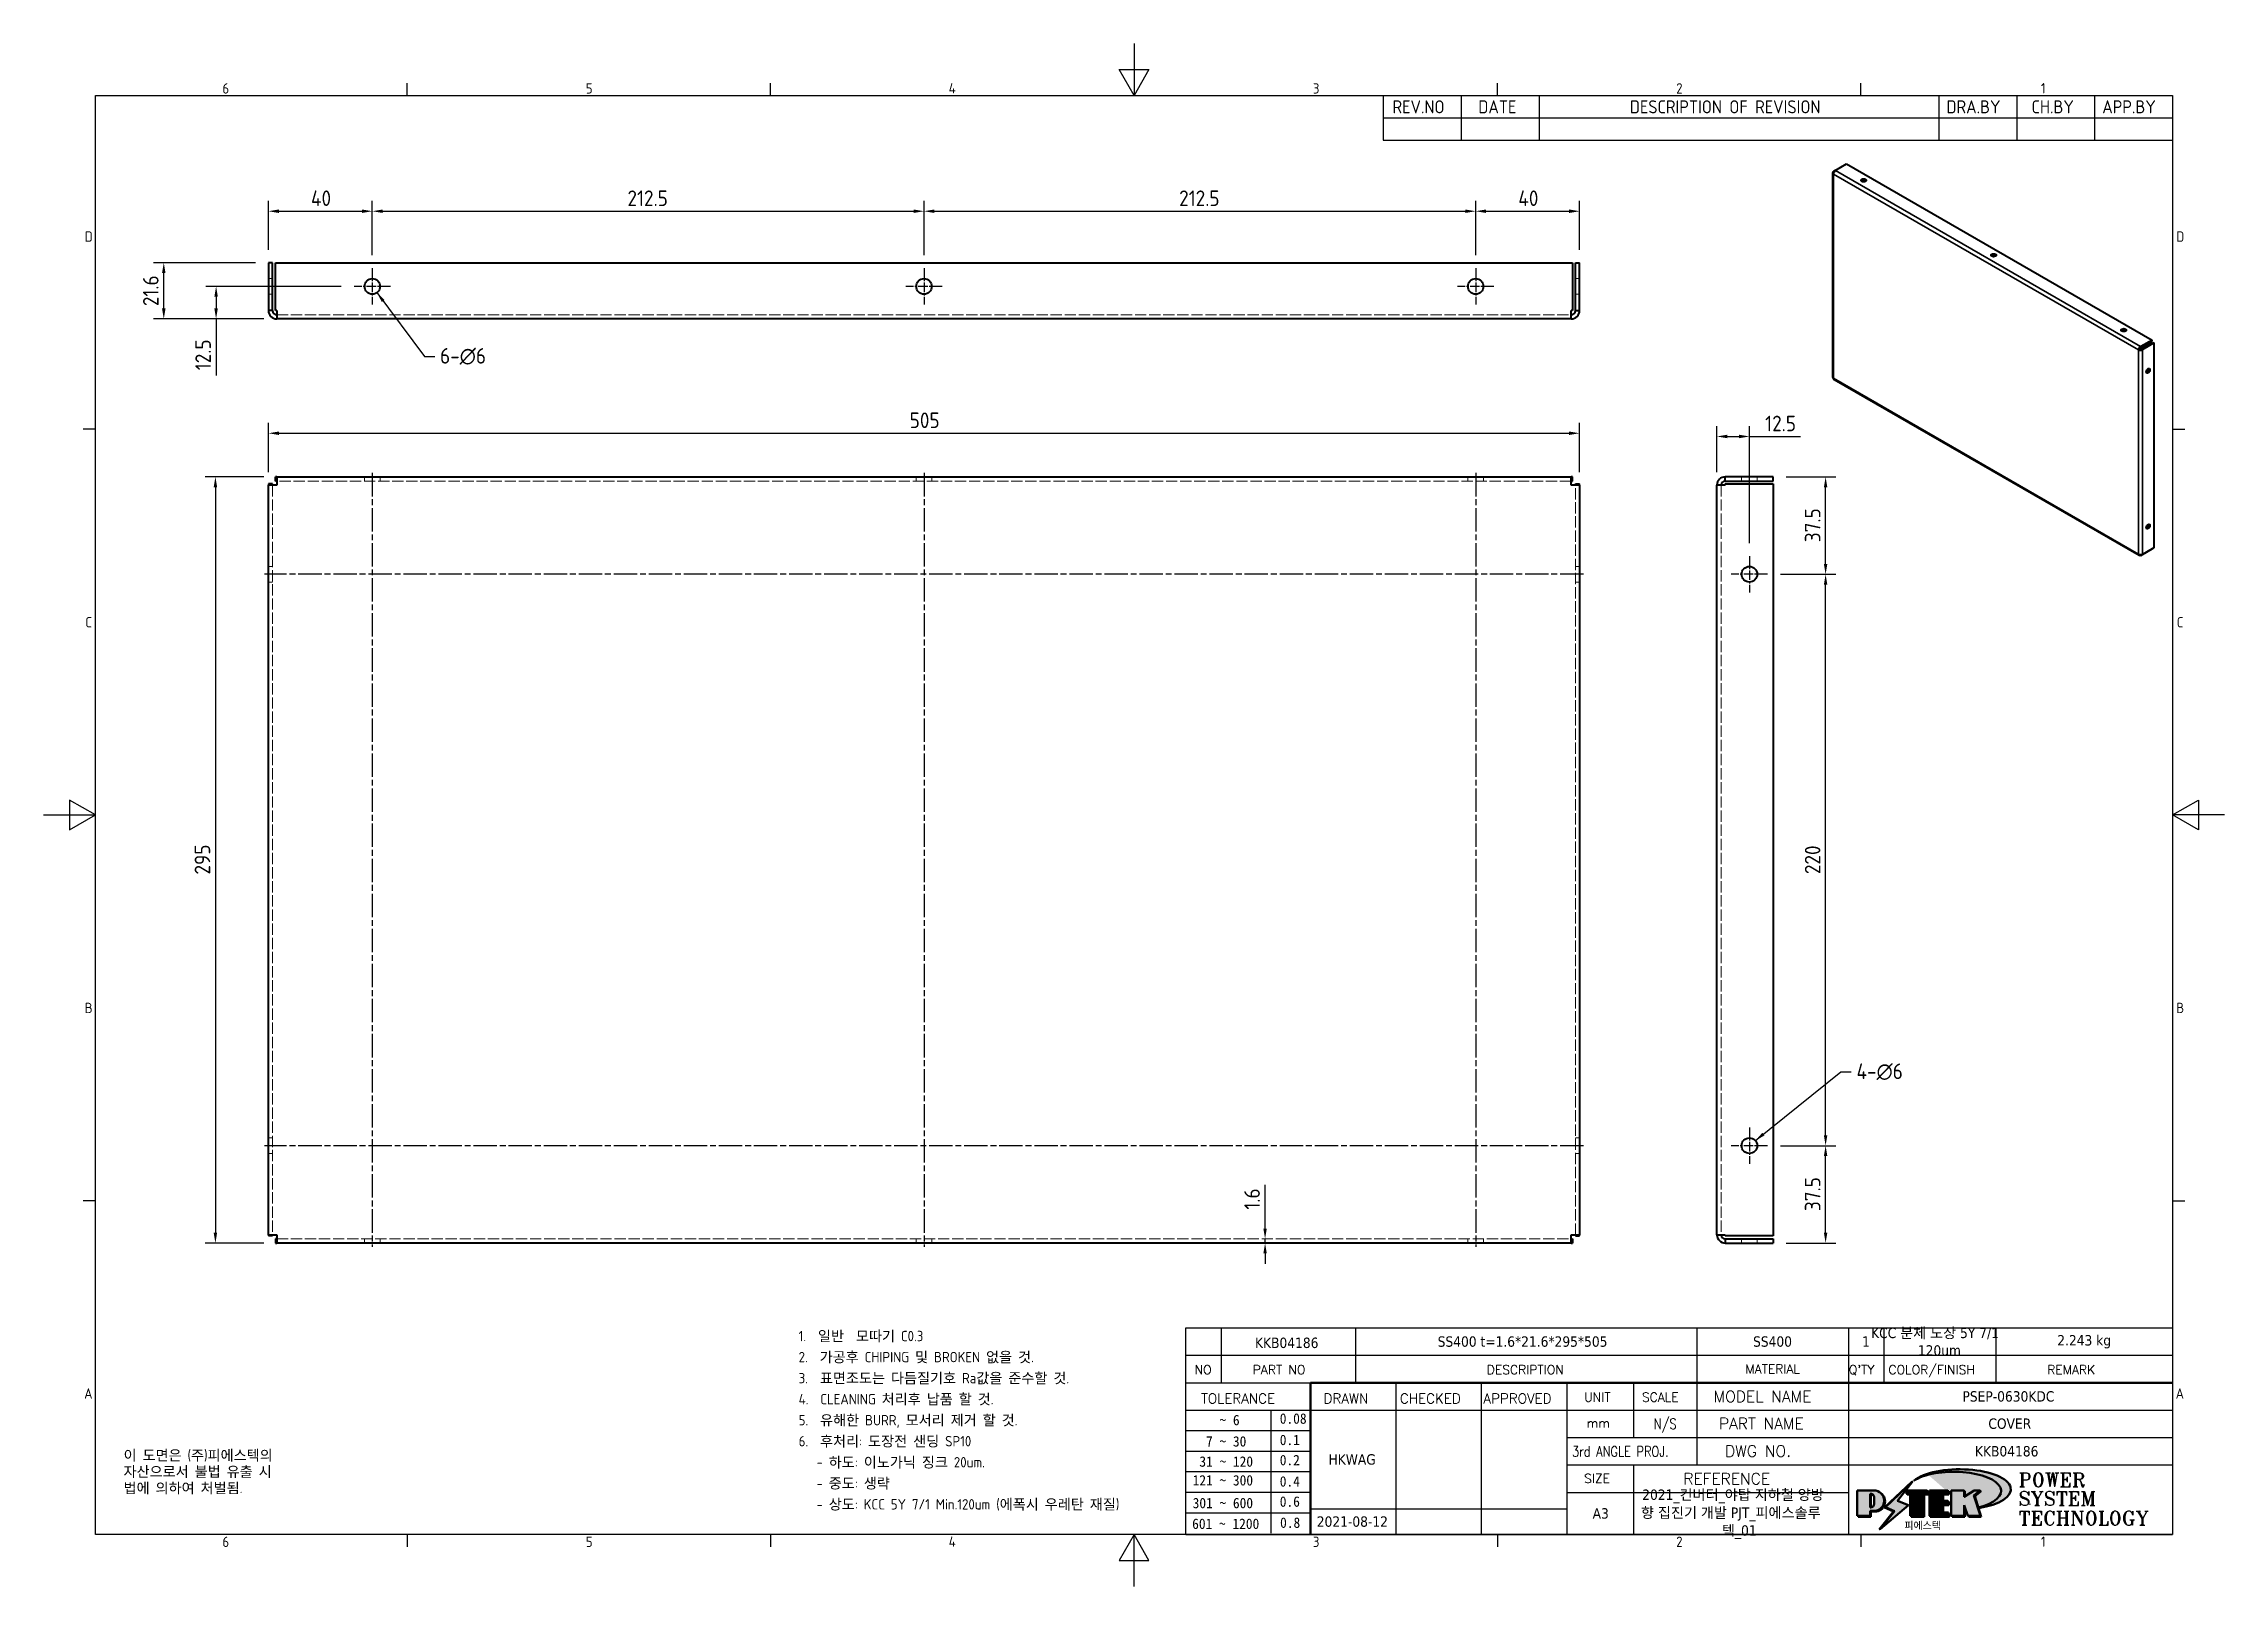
# Model space of a CAD drawing. Header units: millimetres. Extents: x 0 to 840, y 0 to 594.
import ezdxf
from ezdxf.enums import TextEntityAlignment as Align

# ---------------------------------------------------------------- set-up
doc = ezdxf.new("R2010")
doc.units = ezdxf.units.MM
doc.header["$LTSCALE"] = 2
doc.linetypes.add('CHAIN', pattern=[0.35429999999999995, 0.2362, -0.0295, 0.0591, -0.0295])
doc.linetypes.add('DASHED', pattern=[0.2067, 0.1654, -0.0413])
doc.layers.get('0').update_dxf_attribs({"color": 3, "lineweight": 25})
for name, color, linetype, lineweight in [('가려진 것(ISO)', 2, 'DASHED', 18), ('가시적인 것(ISO)', 3, 'Continuous', 40), ('가시적인 좁은 것(ISO)', 3, 'Continuous', 35), ('경계(ISO)', 7, 'Continuous', 25), ('기호(ISO)', 5, 'Continuous', 25), ('제목(ISO)', 5, 'Continuous', 50), ('중심 표식(ISO)', 1, 'Continuous', 25), ('중심선(ISO)', 1, 'Continuous', 25), ('치수(ISO)', 2, 'Continuous', 25), ('해치(ISO)', 7, 'Continuous', 18)]:
    doc.layers.add(name, color=color, linetype=linetype, lineweight=lineweight)
doc.styles.add('HAN_291', font='')
doc.styles.add('HAN_370', font='', dxfattribs={"width": 2})
doc.styles.add('ISO Proportiona M2B', font='isocp.shx')
doc.styles.add('ISO Proportional', font='arial.ttf')
doc.styles.add('RC_284', font='ROMANC.shx')
doc.styles.add('RC_287', font='ROMANC.shx')
doc.styles.add('RC_292', font='ROMANC.shx')
doc.styles.add('ROMANT_294', font='romant.shx')
doc.styles.add('문자 텍스트_PSTEK_POSCO', font='isocp.shx')
doc.styles.add('치수 텍스트_PSTEK_POSCO', font='isocp.shx')
doc.styles.add('텍스트 스타일198', font='tahoma.ttf')
doc.styles.add('텍스트 스타일333', font='ROMANC.shx', dxfattribs={"width": 0.800000011920929})
doc.styles.get('HAN_291').set_extended_font_data('GulimChe')
doc.styles.get('HAN_370').set_extended_font_data('GulimChe')
doc.dimstyles.new('치수_PSTEK_POSCO', dxfattribs={"dimscale": 2, "dimtxt": 3, "dimasz": 2, "dimexe": 2, "dimexo": 2.5, "dimgap": 1, "dimtad": 1, "dimrnd": 1e-08, "dimdsep": 46, "dimtxsty": '치수 텍스트_PSTEK_POSCO', "dimcen": 0.09, "dimdle": 10, "dimclrd": 7, "dimclre": 7, "dimclrt": 2, "dimadec": 1, "dimazin": 2, "dimtfac": 1, "dimtmove": 0, "dimatfit": 3, "dimfxl": 0, "dimtolj": 1, "dimlwd": -1, "dimlwe": -1, "dimarcsym": 0})
doc.dimstyles.new('치수_PSTEK_POSCO$7', dxfattribs={"dimscale": 2, "dimtxt": 3, "dimasz": 2, "dimexe": 2, "dimexo": 2.5, "dimgap": 1, "dimtad": 1, "dimrnd": 1e-08, "dimdsep": 46, "dimtxsty": '치수 텍스트_PSTEK_POSCO', "dimcen": 0.09, "dimdle": 10, "dimclrd": 7, "dimclre": 7, "dimclrt": 2, "dimadec": 1, "dimazin": 2, "dimtfac": 1, "dimtmove": 0, "dimatfit": 3, "dimfxl": 0, "dimtolj": 1, "dimlwd": -1, "dimlwe": -1, "dimarcsym": 0})

msp = doc.modelspace()

# ---------------------------------------------------------------- texts
at = {"layer": '기호(ISO)', "color": 2, "char_height": 5, "attachment_point": 7, "style": 'ISO Proportiona M2B'}
for s, insert in [('REV.NO', (519.5742327364616, 567.1663801006787)), ('DATE', (552.6284635456733, 567.1663801006787)), ('DESCRIPTION OF REVISION', (611.0140408667258, 567.1663801006787)), ('DRA.BY', (732.9514679106408, 567.1663801006787)), ('CH.BY', (765.7285830172234, 567.1663801006787)), ('APP.BY', (792.9554679208808, 567.1663801006787))]:
    msp.add_mtext(s, dxfattribs=dict(at, insert=insert))
at = {"layer": '기호(ISO)', "color": 2, "char_height": 6.000000238418579, "attachment_point": 4, "line_spacing_factor": 0.5250000357627869, "style": '치수 텍스트_PSTEK_POSCO'}
for s, insert, width in [('{6-\\fAIGDT|b0|i0;\\H6.0000;n\\fisocp|b0|i0;\\H6.0000;6}', (152.7069560202187, 473.5856089385202), 20.94080953896047), ('{4-\\fAIGDT|b0|i0;\\H6.0000;n\\fisocp|b0|i0;\\H6.0000;6}', (698.3042404450377, 198.132777986398), 21.61253788173198)]:
    msp.add_mtext(s, dxfattribs=dict(at, insert=insert, width=width))
at = {"layer": '기호(ISO)', "color": 7, "insert": (30.78925080976877, 52.45654487984861), "char_height": 4.000000059604645, "width": 102.480276521085, "attachment_point": 1, "line_spacing_factor": 0.9442214369773865, "style": '문자 텍스트_PSTEK_POSCO'}
msp.add_mtext('{이 도면은 (주)피에스텍의\\P자산으로서 불법 유출 시 \\P법에 의하여 처벌됨.}', dxfattribs=at)

# ---------------------------------------------------------------- blocks, each defined once
blk = doc.blocks.new('경계 Default Border')
at = {"layer": '경계(ISO)'}
for p, q in [((70, 287.0000076293945), (70, 289.4000053405762)), ((140, 287.0000076293945), (140, 289.4000053405762)), ((280, 287.0000076293945), (280, 289.4000053405762)), ((350, 287.0000076293945), (350, 289.4000053405762)), ((10, 222.7499961853027), (7.599999904632568, 222.7499961853027)), ((410, 222.7499961853027), (412.400016784668, 222.7499961853027)), ((10, 74.25000190734863), (7.599999904632568, 74.25000190734863)), ((410, 74.25000190734863), (412.400016784668, 74.25000190734863)), ((70, 10), (70, 7.599999904632568)), ((140, 10), (140, 7.599999904632568)), ((280, 10), (280, 7.599999904632568)), ((350, 10), (350, 7.599999904632568))]:
    blk.add_line(p, q, dxfattribs=at)
at = {"layer": '경계(ISO)', "flags": 128}
for points in [[(210, 297.0000076293945), (210, 287.0000076293945), (207.1132469177246, 292.0000076293945), (212.8867530822754, 292.0000076293945), (210, 287.0000076293945)], [(10, 10), (10, 287.0000076293945), (410, 287.0000076293945), (410, 10), (10, 10)], [(0, 148.5000038146973), (10, 148.5000038146973), (5, 151.3867473602295), (5, 145.6132507324219), (10, 148.5000038146973)], [(420, 148.5000038146973), (410, 148.5000038146973), (415, 151.3867473602295), (415, 145.6132507324219), (410, 148.5000038146973)], [(210, 0), (210, 10), (207.1132469177246, 5), (212.8867530822754, 5), (210, 10)]]:
    blk.add_lwpolyline(points, dxfattribs=at)
at = {"layer": '경계(ISO)', "color": 2, "char_height": 2.000000029802322, "attachment_point": 7, "style": '문자 텍스트_PSTEK_POSCO'}
for s, insert in [('6', (34.42969299337596, 287.3809296778403)), ('5', (104.429692993376, 287.3809296778403)), ('4', (174.3156467487881, 287.4)), ('3', (244.4456930345745, 287.3809296778403)), ('2', (314.418492964537, 287.3809296778403)), ('1', (384.6573774223157, 287.4)), ('D', (7.918846742126641, 258.8559296629392)), ('D', (410.718846771929, 258.8559296629392)), ('C', (8.029692978474793, 184.6059296629392)), ('C', (410.8296930082771, 184.6059296629392)), ('B', (7.918846742126641, 110.3559296629392)), ('B', (410.718846771929, 110.3559296629392)), ('A', (7.809600509898342, 36.12023240455892)), ('A', (410.6096005397006, 36.12023240455892)), ('6', (34.42969299337596, 7.580929648038)), ('5', (104.429692993376, 7.580929648038)), ('4', (174.3156467487881, 7.599999970197677)), ('3', (244.4456930345745, 7.580929648038)), ('2', (314.418492964537, 7.580929648038)), ('1', (384.6573774223157, 7.599999970197677))]:
    blk.add_mtext(s, dxfattribs=dict(at, insert=insert))
blk = doc.blocks.new('제목 블록 PSTEK')
for color, points in [(252, [(317.2195697678507, 17.0593801673321), (322.0326348870767, 21.62682475217465), (322.2781991042243, 21.94392121864296), (317.0471853425802, 16.97985676345368), (318.7512090904202, 16.1899260703855), (316.0018030350395, 12.71868385740789), (316.3356552234328, 13.00206718743325), (318.9235935156908, 16.2694494742633)]), (5, [(321.6183518841322, 17.4193704504104), (319.5281351041078, 18.24969419629727), (322.4505835294948, 22.02344462252142), (317.2195697678507, 17.0593801673321), (318.9235935156908, 16.2694494742633), (316.1741874603099, 12.79820726128571)]), (1, [(324.4839107253602, 19.60711530335299), (325.2419748254881, 19.60711530335299), (325.2419748254881, 20.25857663940324), (321.2266040451076, 20.25857663940324), (321.2266040451076, 19.60711530335299), (321.9846681452406, 19.60711530335299), (321.9846681452406, 15.3430047401139), (324.4839107253602, 15.3430047401139)]), (252, [(321.9846681452406, 19.60711530335299), (321.4042753185749, 19.60711530335299), (321.4042753185749, 19.45905590879572), (321.9846681452406, 19.45905590879572)]), (252, [(324.6615819988275, 19.45905590879572), (325.4196460989604, 19.45905590879572), (325.4196460989604, 20.11051724484596), (325.2419748254881, 20.11051724484596), (325.2419748254881, 19.60711530335299), (324.4839107253602, 19.60711530335299), (324.4839107253602, 15.3430047401139), (322.1623394187076, 15.3430047401139), (322.1623394187076, 15.19494534555726), (324.6615819988275, 15.19494534555726)]), (1, [(329.2277337269622, 20.25857663940324), (325.65654113025, 20.25857663940324), (325.65654113025, 15.3430047401139), (329.3580259941756, 15.3430047401139), (329.3580259941756, 15.9944660761648), (328.1137701654877, 15.9944660761648), (328.1137701654877, 17.56360607323003), (329.2277337269622, 17.56360607323003), (329.2277337269622, 18.25543873810179), (328.1137701654877, 18.25543873810179), (328.1137701654877, 19.60711530335299), (329.2277337269622, 19.60711530335299)]), (252, [(328.2914414389548, 19.45905590879572), (329.4054050004294, 19.45905590879572), (329.4054050004294, 20.11051724484596), (329.2277337269622, 20.11051724484596), (329.2277337269622, 19.60711530335299), (328.1137701654877, 19.60711530335299), (328.1137701654877, 18.25543873810179), (328.2914414389548, 18.25543873810179)]), (252, [(328.2914414389548, 17.41554667867274), (329.4054050004294, 17.41554667867274), (329.4054050004294, 18.10737934354514), (329.2277337269622, 18.10737934354514), (329.2277337269622, 17.56360607323003), (328.1137701654877, 17.56360607323003), (328.1137701654877, 15.9944660761648), (328.2914414389548, 15.9944660761648)]), (1, [(332.3312149849806, 20.25857663940324), (329.8592894925411, 20.25857663940324), (329.8592894925411, 15.3430047401139), (332.3312149849806, 15.3430047401139), (332.3312149849806, 17.4318630164523), (333.0701931098801, 15.3430047401139), (335.4855464857051, 15.3430047401139), (334.2514536401189, 19.30614745124769), (335.4379594596742, 20.25857663940324), (334.3071782107978, 20.25857663940324), (332.3312149849806, 18.99741471888304)]), (252, [(332.5088862584528, 16.92964231796647), (332.3312149849806, 17.43186301645164), (332.3312149849806, 15.3430047401139), (330.0369607660135, 15.3430047401139), (330.0369607660135, 15.19494534555726), (332.5088862584528, 15.19494534555726)]), (252, [(332.5088862584528, 20.1105172448466), (332.3312149849806, 20.1105172448466), (332.3312149849806, 18.99741471888368), (332.5088862584528, 19.11081371413894)]), (252, [(335.6156307331414, 20.11051724484596), (335.2535118015555, 20.11051724484596), (334.2514536401189, 19.30614745124769), (335.4855464857051, 15.3430047401139), (333.1954852176545, 15.3430047401139), (333.2478643833523, 15.19494534555726), (335.6632177591723, 15.19494534555726), (334.4291249135862, 19.15808805669106)]), (252, [(329.5356972676428, 15.8464066816075), (329.3580259941756, 15.8464066816075), (329.3580259941756, 15.3430047401139), (325.8342124037171, 15.3430047401139), (325.8342124037171, 15.19494534555726), (329.5356972676428, 15.19494534555726)])]:
    blk.add_hatch(color=color).paths.add_polyline_path(points)
h = blk.add_hatch(color=1)
edge = h.paths.add_edge_path(flags=0)
edge.add_line((314.2242174273352, 19.60711530335299), (314.2242174273352, 17.00126995915134))
edge.add_line((314.2242174273352, 17.00126995915134), (314.3485873187598, 17.00126995915134))
edge.add_arc((314.3485873187598, 17.6527312952023), 0.6514613360509371, 270, 360)
edge.add_line((315.0000486548106, 17.6527312952023), (315.0000486548106, 18.95565396730211))
edge.add_arc((314.3485873187598, 18.95565396730212), 0.6514613360508712, 0, 90)
edge.add_line((314.3485873187598, 19.60711530335299), (314.2242174273352, 19.60711530335299))
edge = h.paths.add_edge_path()
edge.add_arc((314.9847713324306, 18.28938669179658), 1.969189947606664, 269.9999999999959, 450)
edge.add_line((314.9847713324306, 20.25857663940318), (311.7664314776902, 20.25857663940324))
edge.add_line((311.7664314776902, 20.25857663940324), (311.7664314776902, 15.3430047401139))
edge.add_line((311.7664314776902, 15.3430047401139), (314.2242174273352, 15.3430047401139))
edge.add_line((314.2242174273352, 15.3430047401139), (314.2242174273352, 16.32019674418991))
edge.add_line((314.2242174273352, 16.32019674418991), (314.9847713324307, 16.32019674418991))
h = blk.add_hatch(color=252)
edge = h.paths.add_edge_path()
edge.add_arc((314.9847713324309, 18.28938669179657), 1.969189947606666, 270, 406.8278729790604)
edge.add_arc((315.1624426058984, 18.1413272972396), 1.969189947606962, -90, 53.560984836317004, ccw=False)
edge.add_line((315.1624426058984, 16.17213734963263), (314.4018887008024, 16.17213734963263))
edge.add_line((314.4018887008024, 16.17213734963263), (314.4018887008024, 15.19494534555726))
edge.add_line((314.4018887008024, 15.19494534555726), (311.9441027511573, 15.19494534555726))
edge.add_line((311.9441027511573, 15.19494534555726), (311.9441027511573, 15.3430047401139))
edge.add_line((311.9441027511573, 15.3430047401139), (314.2242174273352, 15.3430047401139))
edge.add_line((314.2242174273352, 15.3430047401139), (314.2242174273352, 16.32019674418991))
edge.add_line((314.2242174273352, 16.32019674418991), (314.9847713324309, 16.32019674418991))
h = blk.add_hatch(color=252)
edge = h.paths.add_edge_path()
edge.add_line((314.4018887008024, 19.45905590879572), (314.5262585922315, 19.45905590879572))
edge.add_arc((314.5262585922314, 18.80759457274939), 0.6514613360463194, 60.4189348879147, 90.00000000000318, ccw=False)
edge.add_arc((314.3485873187602, 18.95565396730057), 0.6514613360524251, 39.96992292766206, 90.00000000009999)
edge.add_line((314.3485873187591, 19.60711530335307), (314.2242174273352, 19.60711530335298))
edge.add_line((314.2242174273352, 19.60711530335299), (314.2242174273352, 17.00126995915134))
edge.add_line((314.2242174273352, 17.00126995915134), (314.3485873187591, 17.00126995915134))
edge.add_arc((314.3485873187568, 17.652731295233), 0.6514613360816299, 270.0000000002, 274.6930825552478)
edge.add_line((314.4018887008024, 17.0034541317032), (314.4018887008024, 19.45905590879572))
at = {"layer": '해치(ISO)', "true_color": 0x27d1fc}
h = blk.add_hatch(color=140, dxfattribs=at)
edge = h.paths.add_edge_path()
edge.add_ellipse((330.3660919371412, 20.15576403068321), major_axis=(9.100907360794343, 0), ratio=0.4069904968023172, start_angle=301.3098473703837, end_angle=507.7436900681698)
edge.add_ellipse((331.5340919371412, 20.4634168429492), major_axis=(-9.82350664112931, 0), ratio=0.3942600559756514, start_angle=111.51207141178469, end_angle=334.47025347086895, ccw=False)
edge.add_line((335.1363447531188, 16.8601935978785), (335.0955236905705, 16.99119398620872))
at = {"color": 180}
for p, q in [((182.475792979055, 11.79100474011392), (182.4757929790549, 51.56524660363496)), ((182.4757929790549, 51.56524660363496), (372.4757929537551, 51.56524660363496)), ((189.2651435055721, 51.56524660363496), (189.2651435055722, 41.00524660363494)), ((215.2152739891528, 41.00524660363494), (215.2152739891528, 51.56524660363496)), ((280.8758854511282, 51.56524660363496), (280.8758854511282, 41.00524660363494)), ((310.0881549537552, 51.56524660363496), (310.0881549537553, 41.00524660363494)), ((316.9044520275131, 51.56524660363496), (316.9044520275127, 41.00524660363494)), ((338.4566026226726, 51.56524660363496), (338.4566026226727, 41.00524660363494)), ((372.4757929537551, 51.56524660363496), (372.4757929537551, 11.79100474011389)), ((182.475792979055, 46.2852466036349), (372.4757929537551, 46.28524660363492)), ((182.475792979055, 41.00524660363493), (206.451475290024, 41.00524660363493)), ((222.9401812389276, 11.79100474011392), (222.9401812389276, 41.00524660363494)), ((239.4288871878316, 11.79100474011392), (239.4288871878316, 41.00524660363494)), ((255.9175931367356, 11.79100474011392), (255.9175931367356, 41.00524660363494)), ((268.6918866058747, 41.00524660363494), (268.6918866058747, 30.44524660363498)), ((280.8758854511282, 41.00524660363494), (280.8758854511282, 25.16524660363502)), ((310.088154953755, 41.00524660363494), (310.088154953755, 11.79100474011392)), ((182.475792979055, 35.72524660363497), (206.451475290024, 35.72524660363497)), ((198.8621818849491, 12.02524660363491), (198.8621818849491, 35.72524660363497)), ((206.451475290024, 35.72524660363497), (372.4757929537551, 35.72524660363497)), ((182.475792979055, 31.77524660363492), (206.451475290024, 31.77524660363492)), ((255.917593136736, 30.44524660363498), (372.4757929537552, 30.44524660363501)), ((182.475792979055, 27.82524660363487), (206.451475290024, 27.82524660363487)), ((182.475792979055, 23.87524660363505), (206.451475290024, 23.87524660363505)), ((255.9175931367359, 25.16524660363502), (372.4757929537552, 25.165246603635)), ((268.6918866058744, 25.16524660363502), (268.6918866058744, 11.79100474011392)), ((182.475792979055, 19.92524660363478), (206.451475290024, 19.92524660363478)), ((255.9175931367359, 19.88524660363481), (310.0881549537553, 19.88524660363481)), ((182.475792979055, 15.97524660363496), (206.451475290024, 15.97524660363496)), ((206.451475290024, 16.74100474011396), (255.9175931367359, 16.74100474011396)), ((182.475792979055, 11.79100474011392), (372.4757929537551, 11.79100474011389))]:
    blk.add_line(p, q, dxfattribs=at)
at = {"color": 7, "lineweight": 50}
for p, q in [((206.4514752900237, 11.79100474011392), (206.4514752900237, 41.00524660363494)), ((206.451475290024, 41.00524660363494), (372.4757929537551, 41.00524660363496))]:
    blk.add_line(p, q, dxfattribs=at)
at = {"color": 7}
for p, q in [((322.2781991042243, 21.94392121864296), (317.0471853425802, 16.97985676345368)), ((322.4505835294948, 22.02344462252142), (317.2195697678507, 17.0593801673321)), ((317.2195697678507, 17.0593801673321), (322.0326348870767, 21.62682475217465)), ((319.5281351041078, 18.24969419629727), (322.4505835294948, 22.02344462252142)), ((322.0326348870767, 21.62682475217465), (322.2781991042243, 21.94392121864296)), ((311.7664314776902, 20.25900474011391), (311.7664314776902, 15.34300474011391)), ((314.9847713324309, 20.25857663940324), (311.7664314776902, 20.25857663940324)), ((314.9847713324309, 20.25857663940324), (311.7664314776902, 20.25857663940324)), ((311.7664314776902, 20.25857663940324), (311.7664314776902, 15.3430047401139)), ((314.2242174273352, 17.00126995915134), (314.2242174273352, 19.60711530335299)), ((314.2242174273352, 19.60711530335299), (314.3485873187591, 19.60711530335299)), ((314.3485873187591, 19.60711530335299), (314.2242174273352, 19.60711530335299)), ((314.2242174273352, 19.60711530335299), (314.2242174273352, 17.00126995915134)), ((314.2242174273352, 17.00126995915134), (314.2242174273352, 19.60711530335299)), ((314.2242174273352, 19.60711530335299), (314.3485873187591, 19.60711530335299)), ((314.3485873187591, 17.00126995915134), (314.2242174273352, 17.00126995915134)), ((314.2242174273352, 17.00126995915134), (314.3485873187591, 17.00126995915134)), ((314.3485873187591, 17.00126995915134), (314.2242174273352, 17.00126995915134)), ((314.4018887008024, 19.45905590879572), (314.5262585922314, 19.45905590879572)), ((314.4018887008024, 17.0034541317032), (314.4018887008024, 19.45905590879572)), ((315.0000486548106, 18.95565396730275), (315.0000486548106, 17.65273129520161)), ((315.0000486548106, 18.95565396730275), (315.0000486548106, 17.65273129520161)), ((316.1741874603099, 12.79820726128571), (321.6183518841322, 17.4193704504104)), ((317.0471853425802, 16.97985676345368), (318.7512090904202, 16.1899260703855)), ((318.9235935156908, 16.2694494742633), (317.2195697678507, 17.0593801673321)), ((317.2195697678507, 17.0593801673321), (318.9235935156908, 16.2694494742633)), ((321.6183518841322, 17.4193704504104), (319.5281351041078, 18.24969419629727)), ((325.2419748254881, 20.25857663940324), (321.2266040451076, 20.25857663940324)), ((321.2266040451076, 20.25857663940324), (321.2266040451076, 19.60711530335299)), ((325.2419748254881, 20.25857663940324), (321.2266040451076, 20.25857663940324)), ((321.2266040451076, 20.25857663940324), (321.2266040451076, 19.60711530335299)), ((321.2266040451076, 19.60711530335299), (321.9846681452406, 19.60711530335299)), ((321.2266040451076, 19.60711530335299), (321.9846681452406, 19.60711530335299)), ((321.4042753185749, 19.60711530335299), (321.4042753185749, 19.45905590879572)), ((321.9846681452406, 19.60711530335299), (321.4042753185749, 19.60711530335299)), ((321.4042753185749, 19.45905590879572), (321.9846681452406, 19.45905590879572)), ((321.9846681452406, 19.60711530335299), (321.9846681452406, 15.3430047401139)), ((321.9846681452406, 19.45905590879572), (321.9846681452406, 19.60711530335299)), ((321.9846681452406, 19.60711530335299), (321.9846681452406, 15.3430047401139)), ((324.4839107253602, 19.60711530335299), (325.2419748254881, 19.60711530335299)), ((324.4839107253602, 15.3430047401139), (324.4839107253602, 19.60711530335299)), ((325.2419748254881, 19.60711530335299), (324.4839107253602, 19.60711530335299)), ((324.4839107253602, 19.60711530335299), (324.4839107253602, 15.3430047401139)), ((324.4839107253602, 19.60711530335299), (325.2419748254881, 19.60711530335299)), ((324.4839107253602, 15.3430047401139), (324.4839107253602, 19.60711530335299)), ((324.6615819988275, 19.45905590879572), (325.4196460989604, 19.45905590879572)), ((324.6615819988275, 15.19494534555726), (324.6615819988275, 19.45905590879572)), ((325.2419748254881, 19.60711530335299), (325.2419748254881, 20.25857663940324)), ((325.2419748254881, 19.60711530335299), (325.2419748254881, 20.25857663940324)), ((325.4196460989604, 20.11051724484596), (325.2419748254881, 20.11051724484596)), ((325.2419748254881, 20.11051724484596), (325.2419748254881, 19.60711530335299)), ((325.4196460989604, 19.45905590879572), (325.4196460989604, 20.11051724484596)), ((329.2277337269622, 20.25857663940324), (325.65654113025, 20.25857663940324)), ((325.65654113025, 20.25857663940324), (325.65654113025, 15.3430047401139)), ((325.65654113025, 20.25857663940324), (325.65654113025, 15.3430047401139)), ((329.2277337269622, 20.25857663940324), (325.65654113025, 20.25857663940324)), ((328.1137701654877, 18.25543873810179), (328.1137701654877, 19.60711530335299)), ((328.1137701654877, 19.60711530335299), (329.2277337269622, 19.60711530335299)), ((329.2277337269622, 19.60711530335299), (328.1137701654877, 19.60711530335299)), ((328.1137701654877, 19.60711530335299), (328.1137701654877, 18.25543873810179)), ((328.1137701654877, 18.25543873810179), (328.1137701654877, 19.60711530335299)), ((328.1137701654877, 19.60711530335299), (329.2277337269622, 19.60711530335299)), ((329.2277337269622, 18.25543873810179), (328.1137701654877, 18.25543873810179)), ((328.1137701654877, 18.25543873810179), (328.2914414389548, 18.25543873810179)), ((329.2277337269622, 18.25543873810179), (328.1137701654877, 18.25543873810179)), ((328.1137701654877, 17.56360607323003), (329.2277337269622, 17.56360607323003)), ((328.1137701654877, 15.9944660761648), (328.1137701654877, 17.56360607323003)), ((329.2277337269622, 17.56360607323003), (328.1137701654877, 17.56360607323003)), ((328.1137701654877, 17.56360607323003), (328.1137701654877, 15.9944660761648)), ((328.1137701654877, 17.56360607323003), (329.2277337269622, 17.56360607323003)), ((328.1137701654877, 15.9944660761648), (328.1137701654877, 17.56360607323003)), ((328.2914414389548, 18.25543873810179), (328.2914414389548, 19.45905590879572)), ((328.2914414389548, 19.45905590879572), (329.4054050004294, 19.45905590879572)), ((328.2914414389548, 15.9944660761648), (328.2914414389548, 17.41554667867274)), ((328.2914414389548, 17.41554667867274), (329.4054050004294, 17.41554667867274)), ((329.2277337269622, 19.60711530335299), (329.2277337269622, 20.25857663940324)), ((329.2277337269622, 19.60711530335299), (329.2277337269622, 20.25857663940324)), ((329.4054050004294, 20.11051724484596), (329.2277337269622, 20.11051724484596)), ((329.2277337269622, 20.11051724484596), (329.2277337269622, 19.60711530335299)), ((329.2277337269622, 17.56360607323003), (329.2277337269622, 18.25543873810179)), ((329.2277337269622, 17.56360607323003), (329.2277337269622, 18.25543873810179)), ((329.4054050004294, 18.10737934354514), (329.2277337269622, 18.10737934354514)), ((329.2277337269622, 18.10737934354514), (329.2277337269622, 17.56360607323003)), ((329.4054050004294, 19.45905590879572), (329.4054050004294, 20.11051724484596)), ((329.4054050004294, 17.41554667867274), (329.4054050004294, 18.10737934354514)), ((332.3312149849806, 20.25857663940324), (329.8592894925411, 20.25857663940324)), ((329.8592894925411, 20.25857663940324), (329.8592894925411, 15.3430047401139)), ((329.8592894925411, 20.25857663940324), (329.8592894925411, 15.3430047401139)), ((332.3312149849806, 20.25857663940324), (329.8592894925411, 20.25857663940324)), ((334.3071782107978, 20.25857663940324), (332.3312149849806, 18.99741471888304)), ((332.3312149849806, 18.99741471888304), (332.3312149849806, 20.25857663940324)), ((334.3071782107978, 20.25857663940324), (332.3312149849806, 18.99741471888304)), ((332.3312149849806, 18.99741471888304), (332.3312149849806, 20.25857663940324)), ((332.5088862584528, 20.1105172448466), (332.3312149849806, 20.1105172448466)), ((332.3312149849806, 20.1105172448466), (332.3312149849806, 18.99741471888368)), ((332.3312149849806, 18.99741471888368), (332.5088862584528, 19.11081371413894)), ((332.3312149849806, 17.4318630164523), (333.0701931098801, 15.3430047401139)), ((332.3312149849806, 15.3430047401139), (332.3312149849806, 17.4318630164523)), ((332.5088862584528, 16.92964231796647), (332.3312149849806, 17.43186301645164)), ((332.3312149849806, 17.43186301645164), (332.3312149849806, 15.3430047401139)), ((332.3312149849806, 17.4318630164523), (333.0701931098801, 15.3430047401139)), ((332.3312149849806, 15.3430047401139), (332.3312149849806, 17.4318630164523)), ((332.5088862584528, 19.11081371413894), (332.5088862584528, 20.1105172448466)), ((332.5088862584528, 15.19494534555726), (332.5088862584528, 16.92964231796647)), ((334.2514536401189, 19.30614745124769), (335.4379594596742, 20.25857663940324)), ((334.2514536401189, 19.30614745124769), (335.4379594596742, 20.25857663940324)), ((335.2535118015555, 20.11051724484596), (334.2514536401189, 19.30614745124769)), ((335.4855464857051, 15.3430047401139), (334.2514536401189, 19.30614745124769)), ((334.2514536401189, 19.30614745124769), (335.4855464857051, 15.3430047401139)), ((335.4855464857051, 15.3430047401139), (334.2514536401189, 19.30614745124769)), ((335.4379594596742, 20.25857663940324), (334.3071782107978, 20.25857663940324)), ((335.4379594596742, 20.25857663940324), (334.3071782107978, 20.25857663940324)), ((334.4291249135862, 19.15808805669104), (335.6156307331414, 20.11051724484596)), ((335.6632177591723, 15.19494534555726), (334.4291249135862, 19.15808805669104)), ((335.6156307331414, 20.11051724484596), (335.2535118015555, 20.11051724484596)), ((345.0447381189468, 17.50375595811051), (344.9867755289346, 17.689895936919)), ((311.7664314776902, 15.3430047401139), (314.2242174273352, 15.3430047401139)), ((311.7664314776902, 15.3430047401139), (314.2242174273352, 15.3430047401139)), ((314.2242174273352, 15.3430047401139), (311.9441027511573, 15.3430047401139)), ((311.9441027511573, 15.3430047401139), (311.9441027511573, 15.19494534555726)), ((311.9441027511573, 15.19494534555726), (314.4018887008024, 15.19494534555726)), ((314.2242174273352, 16.32019674418991), (314.9847713324309, 16.32019674418991)), ((314.2242174273352, 15.3430047401139), (314.2242174273352, 16.32019674418991)), ((314.9847713324309, 16.32019674418991), (314.2242174273352, 16.32019674418991)), ((314.2242174273352, 16.32019674418991), (314.2242174273352, 15.3430047401139)), ((314.2242174273352, 16.32019674418991), (314.9847713324309, 16.32019674418991)), ((314.2242174273352, 15.3430047401139), (314.2242174273352, 16.32019674418991)), ((314.4018887008024, 16.17213734963263), (315.162442605898, 16.17213734963263)), ((314.4018887008024, 15.19494534555726), (314.4018887008024, 16.17213734963263)), ((318.7512090904202, 16.1899260703855), (316.0018030350395, 12.71868385740789)), ((316.0018030350395, 12.71868385740789), (316.3356552234328, 13.00206718743325)), ((318.9235935156908, 16.2694494742633), (316.1741874603099, 12.79820726128571)), ((316.3356552234328, 13.00206718743325), (318.9235935156908, 16.2694494742633)), ((321.9846681452406, 15.3430047401139), (324.4839107253602, 15.3430047401139)), ((321.9846681452406, 15.3430047401139), (324.4839107253602, 15.3430047401139)), ((324.4839107253602, 15.3430047401139), (322.1623394187076, 15.3430047401139)), ((322.1623394187076, 15.3430047401139), (322.1623394187076, 15.19494534555726)), ((322.1623394187076, 15.19494534555726), (324.6615819988275, 15.19494534555726)), ((325.65654113025, 15.3430047401139), (329.3580259941756, 15.3430047401139)), ((325.65654113025, 15.3430047401139), (329.3580259941756, 15.3430047401139)), ((329.3580259941756, 15.3430047401139), (325.8342124037171, 15.3430047401139)), ((325.8342124037171, 15.3430047401139), (325.8342124037171, 15.19494534555726)), ((325.8342124037171, 15.19494534555726), (329.5356972676428, 15.19494534555726)), ((329.3580259941756, 15.9944660761648), (328.1137701654877, 15.9944660761648)), ((328.1137701654877, 15.9944660761648), (328.2914414389548, 15.9944660761648)), ((329.3580259941756, 15.9944660761648), (328.1137701654877, 15.9944660761648)), ((329.3580259941756, 15.3430047401139), (329.3580259941756, 15.9944660761648)), ((329.3580259941756, 15.3430047401139), (329.3580259941756, 15.9944660761648)), ((329.5356972676428, 15.8464066816075), (329.3580259941756, 15.8464066816075)), ((329.3580259941756, 15.8464066816075), (329.3580259941756, 15.3430047401139)), ((329.5356972676428, 15.19494534555726), (329.5356972676428, 15.8464066816075)), ((329.8592894925411, 15.3430047401139), (332.3312149849806, 15.3430047401139)), ((329.8592894925411, 15.3430047401139), (332.3312149849806, 15.3430047401139)), ((332.3312149849806, 15.3430047401139), (330.0369607660135, 15.3430047401139)), ((330.0369607660135, 15.3430047401139), (330.0369607660135, 15.19494534555726)), ((330.0369607660135, 15.19494534555726), (332.5088862584528, 15.19494534555726)), ((333.0701931098801, 15.3430047401139), (335.4855464857051, 15.3430047401139)), ((333.0701931098801, 15.3430047401139), (335.4855464857051, 15.3430047401139)), ((335.4855464857051, 15.3430047401139), (333.1954852176545, 15.3430047401139)), ((333.1954852176545, 15.3430047401139), (333.2478643833523, 15.19494534555726)), ((333.2478643833523, 15.19494534555726), (335.6632177591723, 15.19494534555726))]:
    blk.add_line(p, q, dxfattribs=at)
at = {"color": 5}
for p, q in [((322.4505835294948, 22.02344462252142), (317.2195697678507, 17.0593801673321)), ((319.5281351041078, 18.24969419629727), (322.4505835294948, 22.02344462252142)), ((316.1741874603099, 12.79820726128571), (321.6183518841322, 17.4193704504104)), ((317.2195697678507, 17.0593801673321), (318.9235935156908, 16.2694494742633)), ((321.6183518841322, 17.4193704504104), (319.5281351041078, 18.24969419629727)), ((318.9235935156908, 16.2694494742633), (316.1741874603099, 12.79820726128571))]:
    blk.add_line(p, q, dxfattribs=at)
at = {"color": 1}
for p, q in [((314.9847713324309, 20.25857663940324), (311.7664314776902, 20.25857663940324)), ((311.7664314776902, 20.25857663940324), (311.7664314776902, 15.3430047401139)), ((314.2242174273352, 17.00126995915134), (314.2242174273352, 19.60711530335299)), ((314.2242174273352, 19.60711530335299), (314.3485873187591, 19.60711530335299)), ((314.3485873187591, 17.00126995915134), (314.2242174273352, 17.00126995915134)), ((315.0000486548106, 18.95565396730275), (315.0000486548106, 17.65273129520161)), ((325.2419748254881, 20.25857663940324), (321.2266040451076, 20.25857663940324)), ((321.2266040451076, 20.25857663940324), (321.2266040451076, 19.60711530335299)), ((321.2266040451076, 19.60711530335299), (321.9846681452406, 19.60711530335299)), ((321.9846681452406, 19.60711530335299), (321.9846681452406, 15.3430047401139)), ((324.4839107253602, 19.60711530335299), (325.2419748254881, 19.60711530335299)), ((324.4839107253602, 15.3430047401139), (324.4839107253602, 19.60711530335299)), ((325.2419748254881, 19.60711530335299), (325.2419748254881, 20.25857663940324)), ((329.2277337269622, 20.25857663940324), (325.65654113025, 20.25857663940324)), ((325.65654113025, 20.25857663940324), (325.65654113025, 15.3430047401139)), ((328.1137701654877, 18.25543873810179), (328.1137701654877, 19.60711530335299)), ((328.1137701654877, 19.60711530335299), (329.2277337269622, 19.60711530335299)), ((329.2277337269622, 18.25543873810179), (328.1137701654877, 18.25543873810179)), ((328.1137701654877, 17.56360607323003), (329.2277337269622, 17.56360607323003)), ((328.1137701654877, 15.9944660761648), (328.1137701654877, 17.56360607323003)), ((329.2277337269622, 19.60711530335299), (329.2277337269622, 20.25857663940324)), ((329.2277337269622, 17.56360607323003), (329.2277337269622, 18.25543873810179)), ((332.3312149849806, 20.25857663940324), (329.8592894925411, 20.25857663940324)), ((329.8592894925411, 20.25857663940324), (329.8592894925411, 15.3430047401139)), ((334.3071782107978, 20.25857663940324), (332.3312149849806, 18.99741471888304)), ((332.3312149849806, 18.99741471888304), (332.3312149849806, 20.25857663940324)), ((332.3312149849806, 17.4318630164523), (333.0701931098801, 15.3430047401139)), ((332.3312149849806, 15.3430047401139), (332.3312149849806, 17.4318630164523)), ((334.2514536401189, 19.30614745124769), (335.4379594596742, 20.25857663940324)), ((335.4855464857051, 15.3430047401139), (334.2514536401189, 19.30614745124769)), ((335.4379594596742, 20.25857663940324), (334.3071782107978, 20.25857663940324)), ((311.7664314776902, 15.3430047401139), (314.2242174273352, 15.3430047401139)), ((314.2242174273352, 16.32019674418991), (314.9847713324309, 16.32019674418991)), ((314.2242174273352, 15.3430047401139), (314.2242174273352, 16.32019674418991)), ((321.9846681452406, 15.3430047401139), (324.4839107253602, 15.3430047401139)), ((325.65654113025, 15.3430047401139), (329.3580259941756, 15.3430047401139)), ((329.3580259941756, 15.9944660761648), (328.1137701654877, 15.9944660761648)), ((329.3580259941756, 15.3430047401139), (329.3580259941756, 15.9944660761648)), ((329.8592894925411, 15.3430047401139), (332.3312149849806, 15.3430047401139)), ((333.0701931098801, 15.3430047401139), (335.4855464857051, 15.3430047401139))]:
    blk.add_line(p, q, dxfattribs=at)
at = {"color": 7}
for centre, radius, start, end in [((314.3485873187598, 18.95565396730211), 0.6514613360508712, 0, 90), ((314.3485873187602, 18.95565396730057), 0.6514613360524251, 39.96992292766117, 90), ((314.3485873187598, 18.95565396730212), 0.6514613360508712, 0, 90), ((314.3485873187597, 17.65273129520228), 0.6514613360509381, 270, 0), ((314.3485873187598, 17.6527312952023), 0.6514613360509381, 270, 0), ((314.3485873187568, 17.652731295233), 0.6514613360816299, 270, 274.6930825552478), ((314.5262585922314, 18.80759457274939), 0.6514613360463193, 60.41893488791137, 90), ((314.9847713324309, 18.28938669179658), 1.969189947606665, 270, 90), ((314.9847713324309, 18.28938669179658), 1.969189947606665, 270, 90), ((314.9847713324307, 18.2893866917965), 1.969189947606594, 270, 46.82787297909833), ((315.1624426058984, 18.1413272972396), 1.969189947606961, 270, 53.56098483636067)]:
    blk.add_arc(centre, radius, start, end, dxfattribs=at)
at = {"color": 1}
for centre, radius, start, end in [((314.3485873187598, 18.95565396730211), 0.6514613360508712, 0, 90), ((314.3485873187598, 17.6527312952023), 0.6514613360509381, 270, 0), ((314.9847713324309, 18.28938669179657), 1.969189947606665, 270, 90)]:
    blk.add_arc(centre, radius, start, end, dxfattribs=at)
at = {"layer": '제목(ISO)', "lineweight": 18}
blk.add_line((182.475792979055, 35.72500474011393), (182.475792979055, 11.79100474011392), dxfattribs=at)
at = {"layer": '제목(ISO)'}
for p, q in [((322.2781991042243, 21.94392121864296), (317.0471853425802, 16.97985676345368)), ((322.4505835294948, 22.02344462252142), (317.2195697678507, 17.0593801673321)), ((317.2195697678507, 17.0593801673321), (322.0326348870767, 21.62682475217465)), ((319.5281351041078, 18.24969419629727), (322.4505835294948, 22.02344462252142)), ((322.0326348870767, 21.62682475217465), (322.2781991042243, 21.94392121864296)), ((314.9847713324306, 20.25857663940324), (311.7664314776902, 20.25857663940324)), ((311.7664314776902, 20.25857663940324), (311.7664314776902, 15.3430047401139)), ((314.2242174273352, 17.00126995915134), (314.2242174273352, 19.60711530335299)), ((314.2242174273352, 19.60711530335299), (314.3485873187598, 19.60711530335299)), ((314.3485873187591, 19.60711530335299), (314.2242174273352, 19.60711530335299)), ((314.2242174273352, 19.60711530335299), (314.2242174273352, 17.00126995915134)), ((314.3485873187598, 17.00126995915134), (314.2242174273352, 17.00126995915134)), ((314.2242174273352, 17.00126995915134), (314.3485873187591, 17.00126995915134)), ((314.4018887008024, 19.45905590879572), (314.5262585922314, 19.45905590879572)), ((314.4018887008024, 17.0034541317032), (314.4018887008024, 19.45905590879572)), ((315.0000486548106, 18.95565396730211), (315.0000486548106, 17.6527312952023)), ((316.1741874603099, 12.79820726128571), (321.6183518841322, 17.4193704504104)), ((317.0471853425802, 16.97985676345368), (318.7512090904202, 16.1899260703855)), ((317.2195697678507, 17.0593801673321), (318.9235935156908, 16.2694494742633)), ((318.9235935156908, 16.2694494742633), (317.2195697678507, 17.0593801673321)), ((321.6183518841322, 17.4193704504104), (319.5281351041078, 18.24969419629727)), ((325.2419748254881, 20.25857663940324), (321.2266040451076, 20.25857663940324)), ((321.2266040451076, 20.25857663940324), (321.2266040451076, 19.60711530335299)), ((321.2266040451076, 19.60711530335299), (321.9846681452406, 19.60711530335299)), ((321.9846681452406, 19.60711530335299), (321.4042753185749, 19.60711530335299)), ((321.4042753185749, 19.60711530335299), (321.4042753185749, 19.45905590879572)), ((321.4042753185749, 19.45905590879572), (321.9846681452406, 19.45905590879572)), ((321.9846681452406, 19.60711530335299), (321.9846681452406, 15.3430047401139)), ((321.9846681452406, 19.45905590879572), (321.9846681452406, 19.60711530335299)), ((324.4839107253602, 19.60711530335299), (325.2419748254881, 19.60711530335299)), ((324.4839107253602, 15.3430047401139), (324.4839107253602, 19.60711530335299)), ((325.2419748254881, 19.60711530335299), (324.4839107253602, 19.60711530335299)), ((324.4839107253602, 19.60711530335299), (324.4839107253602, 15.3430047401139)), ((324.6615819988275, 19.45905590879572), (325.4196460989604, 19.45905590879572)), ((324.6615819988275, 15.19494534555726), (324.6615819988275, 19.45905590879572)), ((325.2419748254881, 19.60711530335299), (325.2419748254881, 20.25857663940324)), ((325.4196460989604, 20.11051724484596), (325.2419748254881, 20.11051724484596)), ((325.2419748254881, 20.11051724484596), (325.2419748254881, 19.60711530335299)), ((325.4196460989604, 19.45905590879572), (325.4196460989604, 20.11051724484596)), ((329.2277337269622, 20.25857663940324), (325.65654113025, 20.25857663940324)), ((325.65654113025, 20.25857663940324), (325.65654113025, 15.3430047401139)), ((328.1137701654877, 18.25543873810179), (328.1137701654877, 19.60711530335299)), ((328.1137701654877, 19.60711530335299), (329.2277337269622, 19.60711530335299)), ((329.2277337269622, 19.60711530335299), (328.1137701654877, 19.60711530335299)), ((328.1137701654877, 19.60711530335299), (328.1137701654877, 18.25543873810179)), ((329.2277337269622, 18.25543873810179), (328.1137701654877, 18.25543873810179)), ((328.1137701654877, 18.25543873810179), (328.2914414389548, 18.25543873810179)), ((328.1137701654877, 15.9944660761648), (328.1137701654877, 17.56360607323003)), ((328.1137701654877, 17.56360607323003), (329.2277337269622, 17.56360607323003)), ((329.2277337269622, 17.56360607323003), (328.1137701654877, 17.56360607323003)), ((328.1137701654877, 17.56360607323003), (328.1137701654877, 15.9944660761648)), ((328.2914414389548, 19.45905590879572), (329.4054050004294, 19.45905590879572)), ((328.2914414389548, 18.25543873810179), (328.2914414389548, 19.45905590879572)), ((328.2914414389548, 17.41554667867274), (329.4054050004294, 17.41554667867274)), ((328.2914414389548, 15.9944660761648), (328.2914414389548, 17.41554667867274)), ((329.2277337269622, 19.60711530335299), (329.2277337269622, 20.25857663940324)), ((329.4054050004294, 20.11051724484596), (329.2277337269622, 20.11051724484596)), ((329.2277337269622, 20.11051724484596), (329.2277337269622, 19.60711530335299)), ((329.2277337269622, 17.56360607323003), (329.2277337269622, 18.25543873810179)), ((329.4054050004294, 18.10737934354514), (329.2277337269622, 18.10737934354514)), ((329.2277337269622, 18.10737934354514), (329.2277337269622, 17.56360607323003)), ((329.4054050004294, 19.45905590879572), (329.4054050004294, 20.11051724484596)), ((329.4054050004294, 17.41554667867274), (329.4054050004294, 18.10737934354514)), ((332.3312149849806, 20.25857663940324), (329.8592894925411, 20.25857663940324)), ((329.8592894925411, 20.25857663940324), (329.8592894925411, 15.3430047401139)), ((334.3071782107978, 20.25857663940324), (332.3312149849806, 18.99741471888304)), ((332.3312149849806, 18.99741471888304), (332.3312149849806, 20.25857663940324)), ((332.5088862584528, 20.1105172448466), (332.3312149849806, 20.1105172448466)), ((332.3312149849806, 20.1105172448466), (332.3312149849806, 18.99741471888368)), ((332.3312149849806, 18.99741471888368), (332.5088862584528, 19.11081371413894)), ((332.3312149849806, 15.3430047401139), (332.3312149849806, 17.4318630164523)), ((332.3312149849806, 17.4318630164523), (333.0701931098801, 15.3430047401139)), ((332.5088862584528, 16.92964231796647), (332.3312149849806, 17.43186301645164)), ((332.3312149849806, 17.43186301645164), (332.3312149849806, 15.3430047401139)), ((332.5088862584528, 19.11081371413894), (332.5088862584528, 20.1105172448466)), ((332.5088862584528, 15.19494534555726), (332.5088862584528, 16.92964231796647)), ((334.2514536401189, 19.30614745124769), (335.4379594596742, 20.25857663940324)), ((335.2535118015555, 20.11051724484596), (334.2514536401189, 19.30614745124769)), ((335.4855464857051, 15.3430047401139), (334.2514536401189, 19.30614745124769)), ((334.2514536401189, 19.30614745124769), (335.4855464857051, 15.3430047401139)), ((335.4379594596742, 20.25857663940324), (334.3071782107978, 20.25857663940324)), ((334.4291249135862, 19.15808805669106), (335.6156307331414, 20.11051724484596)), ((335.6632177591723, 15.19494534555726), (334.4291249135862, 19.15808805669106)), ((335.6156307331414, 20.11051724484596), (335.2535118015555, 20.11051724484596)), ((311.7664314776902, 15.3430047401139), (314.2242174273352, 15.3430047401139)), ((314.2242174273352, 15.3430047401139), (311.9441027511573, 15.3430047401139)), ((311.9441027511573, 15.3430047401139), (311.9441027511573, 15.19494534555726)), ((311.9441027511573, 15.19494534555726), (314.4018887008024, 15.19494534555726)), ((314.2242174273352, 15.3430047401139), (314.2242174273352, 16.32019674418991)), ((314.2242174273352, 16.32019674418991), (314.9847713324307, 16.32019674418991)), ((314.9847713324309, 16.32019674418991), (314.2242174273352, 16.32019674418991)), ((314.2242174273352, 16.32019674418991), (314.2242174273352, 15.3430047401139)), ((314.4018887008024, 15.19494534555726), (314.4018887008024, 16.17213734963263)), ((314.4018887008024, 16.17213734963263), (315.1624426058984, 16.17213734963263)), ((318.7512090904202, 16.1899260703855), (316.0018030350395, 12.71868385740789)), ((316.0018030350395, 12.71868385740789), (316.3356552234328, 13.00206718743325)), ((318.9235935156908, 16.2694494742633), (316.1741874603099, 12.79820726128571)), ((316.3356552234328, 13.00206718743325), (318.9235935156908, 16.2694494742633)), ((321.9846681452406, 15.3430047401139), (324.4839107253602, 15.3430047401139)), ((324.4839107253602, 15.3430047401139), (322.1623394187076, 15.3430047401139)), ((322.1623394187076, 15.3430047401139), (322.1623394187076, 15.19494534555726)), ((322.1623394187076, 15.19494534555726), (324.6615819988275, 15.19494534555726)), ((325.65654113025, 15.3430047401139), (329.3580259941756, 15.3430047401139)), ((329.3580259941756, 15.3430047401139), (325.8342124037171, 15.3430047401139)), ((325.8342124037171, 15.3430047401139), (325.8342124037171, 15.19494534555726)), ((325.8342124037171, 15.19494534555726), (329.5356972676428, 15.19494534555726)), ((329.3580259941756, 15.9944660761648), (328.1137701654877, 15.9944660761648)), ((328.1137701654877, 15.9944660761648), (328.2914414389548, 15.9944660761648)), ((329.3580259941756, 15.3430047401139), (329.3580259941756, 15.9944660761648)), ((329.5356972676428, 15.8464066816075), (329.3580259941756, 15.8464066816075)), ((329.3580259941756, 15.8464066816075), (329.3580259941756, 15.3430047401139)), ((329.5356972676428, 15.19494534555726), (329.5356972676428, 15.8464066816075)), ((329.8592894925411, 15.3430047401139), (332.3312149849806, 15.3430047401139)), ((332.3312149849806, 15.3430047401139), (330.0369607660135, 15.3430047401139)), ((330.0369607660135, 15.3430047401139), (330.0369607660135, 15.19494534555726)), ((330.0369607660135, 15.19494534555726), (332.5088862584528, 15.19494534555726)), ((333.0701931098801, 15.3430047401139), (335.4855464857051, 15.3430047401139)), ((335.4855464857051, 15.3430047401139), (333.1954852176545, 15.3430047401139)), ((333.1954852176545, 15.3430047401139), (333.2478643833523, 15.19494534555726)), ((333.2478643833523, 15.19494534555726), (335.6632177591723, 15.19494534555726))]:
    blk.add_line(p, q, dxfattribs=at)
at = {"layer": '제목(ISO)', "color": 4}
blk.add_line((335.1363447531188, 16.8601935978785), (335.0955236905705, 16.99119398620872), dxfattribs=at)
at = {"layer": '제목(ISO)'}
for centre, radius, start, end in [((314.3485873187598, 18.95565396730212), 0.6514613360508712, 0, 90), ((314.3485873187602, 18.95565396730057), 0.6514613360524251, 39.96992292766117, 90), ((314.3485873187598, 17.6527312952023), 0.6514613360509371, 270, 0), ((314.3485873187568, 17.652731295233), 0.6514613360816299, 270, 274.6930825552478), ((314.5262585922314, 18.80759457274939), 0.6514613360463193, 60.41893488791137, 90), ((314.9847713324306, 18.28938669179658), 1.969189947606664, 46.82787297909431, 90), ((314.9847713324307, 18.2893866917965), 1.969189947606594, 270, 46.82787297909833), ((314.9847713324309, 18.28938669179657), 1.969189947606666, 270, 46.8278729790603), ((315.1624426058984, 18.1413272972396), 1.969189947606962, 270, 53.56098483631701)]:
    blk.add_arc(centre, radius, start, end, dxfattribs=at)
at = {"layer": '제목(ISO)', "color": 4}
for centre, major_axis, ratio, start_param, end_param in [((331.5340919371412, 20.4634168429492), (9.82350664112931, 0), 0.3942600559756514, 5.087845455444478, 8.97919982663645), ((330.3660919371412, 20.15576403068321), (9.100907360794343, 0), 0.4069904968023172, 5.258848905294775, 8.861799147915196)]:
    blk.add_ellipse(centre, major_axis=major_axis, ratio=ratio, start_param=start_param, end_param=end_param, dxfattribs=at)
at = {"color": 2}
for s, height, style, p in [('NO', 1.742399930953979, 'RC_284', (184.135398793432, 42.62317362549192)), ('PART NO', 1.742399930953979, 'RC_284', (195.3359407378685, 42.62317362549192)), ('DESCRIPTION', 1.742399930953979, 'RC_284', (240.4025565652523, 42.62317362549192)), ("Q'TY", 1.742399930953979, 'RC_284', (310.1440786515383, 42.62317362549192)), ('COLOR/FINISH', 1.742399930953979, 'RC_284', (317.7725341324144, 42.62317362549192)), ('REMARK', 1.742399930953979, 'RC_284', (348.346649953877, 42.62317362549192)), (' TOLERANCE', 1.899999976158142, 'RC_287', (184.0872874387979, 37.00893196870329)), ('DRAWN', 1.899999976158142, 'RC_287', (208.9766620976279, 37.00893196870329)), ('CHECKED', 1.899999976158142, 'RC_287', (223.6856844514997, 37.00893196870329)), ('APPROVED', 1.899999976158142, 'RC_287', (239.7795453577791, 37.00893196870329)), ('UNIT', 1.742399930953979, 'RC_284', (259.1652673287452, 37.34317362549218)), ('SCALE', 1.742399930953979, 'RC_284', (270.2934779252897, 37.34317362549218)), ('MODEL NAME', 2.178000062704086, 'RC_292', (284.096330289083, 37.25462520371384)), ('    ~ 6', 2.000000029802322, 'HAN_291', (183.7721304966814, 32.8176515608431)), ('0.08', 2.000000029802322, 'HAN_291', (200.5467345600617, 33.09873600004101)), ('PART NAME', 2.178000062704086, 'RC_292', (285.1416959765849, 32.03045329421792)), ('  7 ~ 30', 2.000000029802322, 'HAN_291', (183.7721304966814, 28.70538114822415)), ('0.1', 2.000000029802322, 'HAN_291', (200.5467345600617, 28.98646558742206)), ('mm', 1.742399930953979, 'RC_284', (259.6505418159997, 32.3543089683787)), (' 31 ~ 120', 2.000000029802322, 'HAN_291', (183.7721304966814, 24.82628181916237)), ('0.2', 2.000000029802322, 'HAN_291', (200.5467345600617, 25.10736625836028)), (' DWG NO.', 2.178000062704086, 'RC_292', (284.8124284083233, 26.75045329421772)), ('121 ~ 300', 2.000000029802322, 'HAN_291', (183.7721304966814, 21.21401206133254)), ('0.4', 2.000000029802322, 'HAN_291', (200.5467345600617, 20.99509650053045)), ('SIZE', 1.742399930953979, 'RC_284', (259.1652673287452, 21.69497768947366)), ('REFERENCE', 2.178000062704086, 'RC_292', (278.2741065029841, 21.43214925458022)), ('301 ~ 600', 2.000000029802322, 'HAN_291', (183.7721304966814, 16.83491273227077)), ('0.6', 2.000000029802322, 'HAN_291', (200.5467345600617, 17.11599717146868)), ('601 ~ 1200', 2.000000029802322, 'HAN_291', (183.6802025156883, 12.84759660881125)), ('0.8', 2.000000029802322, 'HAN_291', (200.6097246063884, 13.05732192299702))]:
    blk.add_text(s, height=height, dxfattribs=dict(at, style=style)).set_placement(p)
at = {"color": 2, "style": 'RC_284'}
blk.add_text('MATERIAL', height=1.742399930953979, dxfattribs=at).set_placement((295.4820202024417, 43.64524660363492), align=Align.MIDDLE_CENTER)
at = {"color": 7, "style": '텍스트 스타일333', "width": 0.7999999523162842}
blk.add_text('N/S', height=2.000000029802322, dxfattribs=at).set_placement((274.7838860285014, 33.08524660363496), align=Align.MIDDLE_CENTER)
at = {"color": 2, "style": '텍스트 스타일333', "width": 0.7999999523162842}
blk.add_text('3rd ANGLE PROJ.', height=2.000000029802322, dxfattribs=at).set_placement((256.8430306642954, 26.76148381654429))
at = {"color": 7, "style": 'ROMANT_294'}
for s, p in [('POWER', (342.82727231297, 20.97115304607566)), ('SYSTEM', (342.82727231297, 17.3284636719184)), ('TECHNOLOGY', (342.82727231297, 13.57194088644453))]:
    blk.add_text(s, height=2.700000107288361, dxfattribs=at).set_placement(p)
at = {"color": 7, "insert": (320.8519732224835, 14.21236326823155), "char_height": 1.400000005960464, "attachment_point": 1, "line_spacing_factor": 0.3319999873638153, "style": 'HAN_370'}
blk.add_mtext('\\fHY견고딕|b0|i0;\\H1.4000;피에스텍', dxfattribs=at)
at = {"layer": '제목(ISO)', "color": 7, "style": '텍스트 스타일198'}
for tag, p in [('4._COLOR_001', (314.437215400216, 49.5882790299826)), ('질량\\P3;_001', (350.287153214289, 48.1643332325385)), ('부품_번호_001', (195.7796271768968, 47.68004260673702)), ('설명_001', (230.9590910426148, 47.92245856837096)), ('재질_001', (291.700959055687, 47.92591818687281)), ("3._Q'TY_001", (312.7051684940307, 47.92188863680521)), ('4._COLOR_002', (323.4400974706327, 46.21330697586907)), ('1._MODEL_NAME_001', (332.0304049806628, 37.36524659519486)), ('제목_001', (337.0238793324635, 32.12134217035067)), ('설계자_001', (209.9396160013646, 25.23446884679021)), ('부품_번호_001', (334.4388674301287, 26.8052465951949)), ('시트_크기_001', (260.807090429518, 14.83812566343425)), ('프로젝트_002', (270.1186185478456, 14.97568842208535)), ('프로젝트_001', (270.3601965365016, 18.43951439740151)), ('작성_날짜_001', (207.6770236384131, 13.26600473167383)), ('프로젝트_003', (285.7003846858696, 11.5491460676562))]:
    blk.add_attdef(tag, p, '', height=2.000000029802322, dxfattribs=at)
for tag, p in [('점검자', (231.1845342133799, 26.23312567187446)), ('엔지니어링_승인자', (247.673240162284, 26.23312567187446)), ('점검_날짜', (231.1845342133799, 14.26600474011394)), ('엔지니어링_승인_날짜', (247.6732401622839, 14.26600474011394))]:
    blk.add_attdef(tag, text='', height=2.000000029802322, dxfattribs=at).set_placement(p, align=Align.MIDDLE_CENTER)
blk = doc.blocks.new('*D21')
at = {"layer": 'Defpoints', "color": 0, "transparency": 16777216}
for p in [(66.43924808569865, 500.5349059924064), (119.6126662690348, 500.5349059924064), (89.8126662690349, 488.0349059924038)]:
    blk.add_point(p, dxfattribs=at)
at = {"layer": '치수(ISO)', "color": 7, "transparency": 16777216}
for p, q in [((114.6126662690348, 500.5349059924064), (62.43924808569865, 500.5349059924064)), ((66.43924808569865, 496.5349059924064), (66.43924808569865, 492.0349059924038)), ((84.8126662690349, 488.0349059924038), (62.43924808569864, 488.0349059924038)), ((66.43924808569865, 488.0349059924038), (66.43924808569864, 466.2323964813549))]:
    blk.add_line(p, q, dxfattribs=at)
for points in [[(65.77258141903198, 496.5349059924064), (67.10591475236532, 496.5349059924064), (66.43924808569865, 500.5349059924064)], [(65.77258141903198, 492.0349059924038), (67.10591475236532, 492.0349059924038), (66.43924808569865, 488.0349059924038)]]:
    blk.add_solid(points, dxfattribs=at)
at = {"layer": '치수(ISO)', "color": 2, "transparency": 16777216, "insert": (61.43865753451746, 468.2323964813548), "char_height": 6, "attachment_point": 4, "rotation": 90, "style": '치수 텍스트_PSTEK_POSCO'}
blk.add_mtext('\\A1;12.5', dxfattribs=at)
blk = doc.blocks.new('*D22')
at = {"layer": 'Defpoints', "color": 0, "transparency": 16777216}
for p in [(46.28493379020204, 509.634905992404), (86.61266626903512, 509.634905992404), (89.8126662690349, 488.0349059924038)]:
    blk.add_point(p, dxfattribs=at)
at = {"layer": '치수(ISO)', "color": 7, "transparency": 16777216}
for p, q in [((81.61266626903512, 509.634905992404), (42.28493379020204, 509.634905992404)), ((46.28493379020203, 492.0349059924038), (46.28493379020204, 505.634905992404)), ((84.8126662690349, 488.0349059924038), (42.28493379020203, 488.0349059924038))]:
    blk.add_line(p, q, dxfattribs=at)
for points in [[(45.61826712353538, 505.634905992404), (46.9516004568687, 505.634905992404), (46.28493379020204, 509.634905992404)], [(45.61826712353537, 492.0349059924038), (46.9516004568687, 492.0349059924038), (46.28493379020203, 488.0349059924038)]]:
    blk.add_solid(points, dxfattribs=at)
at = {"layer": '치수(ISO)', "color": 2, "transparency": 16777216, "insert": (41.28434323902086, 492.9099059924039), "char_height": 6, "attachment_point": 4, "rotation": 90, "style": '치수 텍스트_PSTEK_POSCO'}
blk.add_mtext('\\A1;21.6', dxfattribs=at)
blk = doc.blocks.new('*D23')
at = {"layer": 'Defpoints', "color": 0, "transparency": 16777216}
for p in [(126.6126662690348, 529.472355548629), (86.61266626903512, 509.634905992404), (126.6126662690348, 507.5349059924064)]:
    blk.add_point(p, dxfattribs=at)
at = {"layer": '치수(ISO)', "color": 7, "transparency": 16777216}
for p, q in [((86.61266626903512, 514.634905992404), (86.61266626903512, 533.472355548629)), ((90.61266626903512, 529.472355548629), (122.6126662690348, 529.472355548629)), ((126.6126662690348, 512.5349059924065), (126.6126662690348, 533.472355548629))]:
    blk.add_line(p, q, dxfattribs=at)
for points in [[(90.61266626903512, 530.1390222152957), (90.61266626903512, 528.8056888819624), (86.61266626903512, 529.472355548629)], [(122.6126662690348, 530.1390222152957), (122.6126662690348, 528.8056888819624), (126.6126662690348, 529.472355548629)]]:
    blk.add_solid(points, dxfattribs=at)
at = {"layer": '치수(ISO)', "color": 2, "transparency": 16777216, "insert": (102.9903040643105, 534.472355548629), "char_height": 6, "attachment_point": 4, "style": '치수 텍스트_PSTEK_POSCO'}
blk.add_mtext('\\A1;40', dxfattribs=at)
blk = doc.blocks.new('*D24')
at = {"layer": 'Defpoints', "color": 0, "transparency": 16777216}
for p in [(339.1126662690349, 529.472355548629), (126.6126662690348, 507.5349059924064), (339.1126662690349, 507.5349059924064)]:
    blk.add_point(p, dxfattribs=at)
at = {"layer": '치수(ISO)', "color": 7, "transparency": 16777216}
for p, q in [((126.6126662690348, 512.5349059924065), (126.6126662690348, 533.472355548629)), ((130.6126662690348, 529.472355548629), (335.1126662690349, 529.472355548629)), ((339.1126662690349, 512.5349059924065), (339.1126662690349, 533.472355548629))]:
    blk.add_line(p, q, dxfattribs=at)
for points in [[(130.6126662690348, 530.1390222152957), (130.6126662690348, 528.8056888819624), (126.6126662690348, 529.472355548629)], [(335.1126662690349, 530.1390222152957), (335.1126662690349, 528.8056888819624), (339.1126662690349, 529.472355548629)]]:
    blk.add_solid(points, dxfattribs=at)
at = {"layer": '치수(ISO)', "color": 2, "transparency": 16777216, "insert": (224.8822210979607, 534.4729460998101), "char_height": 6, "attachment_point": 4, "style": '치수 텍스트_PSTEK_POSCO'}
blk.add_mtext('\\A1;212.5', dxfattribs=at)
blk = doc.blocks.new('*D25')
at = {"layer": 'Defpoints', "color": 0, "transparency": 16777216}
for p in [(551.612666269035, 529.472355548629), (339.1126662690349, 507.5349059924064), (551.612666269035, 507.5349059924064)]:
    blk.add_point(p, dxfattribs=at)
at = {"layer": '치수(ISO)', "color": 7, "transparency": 16777216}
for p, q in [((339.1126662690349, 512.5349059924065), (339.1126662690349, 533.472355548629)), ((343.1126662690349, 529.472355548629), (547.612666269035, 529.472355548629)), ((551.612666269035, 512.5349059924065), (551.612666269035, 533.472355548629))]:
    blk.add_line(p, q, dxfattribs=at)
for points in [[(343.1126662690349, 530.1390222152957), (343.1126662690349, 528.8056888819624), (339.1126662690349, 529.472355548629)], [(547.612666269035, 530.1390222152957), (547.612666269035, 528.8056888819624), (551.612666269035, 529.472355548629)]]:
    blk.add_solid(points, dxfattribs=at)
at = {"layer": '치수(ISO)', "color": 2, "transparency": 16777216, "insert": (437.3822210979608, 534.4729460998101), "char_height": 6, "attachment_point": 4, "style": '치수 텍스트_PSTEK_POSCO'}
blk.add_mtext('\\A1;212.5', dxfattribs=at)
blk = doc.blocks.new('*D26')
at = {"layer": 'Defpoints', "color": 0, "transparency": 16777216}
for p in [(591.6126662690349, 529.472355548629), (551.612666269035, 507.5349059924064), (591.6126662690349, 509.6349059924041)]:
    blk.add_point(p, dxfattribs=at)
at = {"layer": '치수(ISO)', "color": 7, "transparency": 16777216}
for p, q in [((551.612666269035, 512.5349059924065), (551.612666269035, 533.472355548629)), ((555.612666269035, 529.472355548629), (587.6126662690349, 529.472355548629)), ((591.6126662690349, 514.6349059924041), (591.6126662690349, 533.472355548629))]:
    blk.add_line(p, q, dxfattribs=at)
for points in [[(555.612666269035, 530.1390222152957), (555.612666269035, 528.8056888819624), (551.612666269035, 529.472355548629)], [(587.6126662690349, 530.1390222152957), (587.6126662690349, 528.8056888819624), (591.6126662690349, 529.472355548629)]]:
    blk.add_solid(points, dxfattribs=at)
at = {"layer": '치수(ISO)', "color": 2, "transparency": 16777216, "insert": (568.0303040643106, 534.472355548629), "char_height": 6, "attachment_point": 4, "style": '치수 텍스트_PSTEK_POSCO'}
blk.add_mtext('\\A1;40', dxfattribs=at)
blk = doc.blocks.new('*D27')
at = {"layer": 'Defpoints', "color": 0, "transparency": 16777216}
for p in [(644.5508983034467, 442.7467301886395), (644.5508983034467, 423.9824916007472), (657.0508983034431, 396.6824916007471)]:
    blk.add_point(p, dxfattribs=at)
at = {"layer": '치수(ISO)', "color": 7, "transparency": 16777216}
for p, q in [((644.5508983034467, 428.9824916007472), (644.5508983034467, 446.7467301886395)), ((657.0508983034431, 401.6824916007471), (657.0508983034431, 446.7467301886395)), ((648.5508983034467, 442.7467301886395), (653.0508983034431, 442.7467301886395)), ((657.0508983034431, 442.7467301886395), (676.7576201762806, 442.7467301886395))]:
    blk.add_line(p, q, dxfattribs=at)
for points in [[(648.5508983034467, 443.4133968553062), (648.5508983034467, 442.0800635219728), (644.5508983034467, 442.7467301886395)], [(653.0508983034431, 443.4133968553062), (653.0508983034431, 442.0800635219728), (657.0508983034431, 442.7467301886395)]]:
    blk.add_solid(points, dxfattribs=at)
at = {"layer": '치수(ISO)', "color": 2, "transparency": 16777216, "insert": (663.1090920388567, 447.7473207398206), "char_height": 6, "attachment_point": 4, "style": '치수 텍스트_PSTEK_POSCO'}
blk.add_mtext('\\A1;12.5', dxfattribs=at)
blk = doc.blocks.new('*D28')
at = {"layer": 'Defpoints', "color": 0, "transparency": 16777216}
for p in [(664.0508983034432, 169.682491600747), (686.3973219541379, 169.682491600747), (666.1508983034466, 132.182491600747)]:
    blk.add_point(p, dxfattribs=at)
at = {"layer": '치수(ISO)', "color": 7, "transparency": 16777216}
for p, q in [((669.0508983034432, 169.682491600747), (690.3973219541379, 169.682491600747)), ((686.3973219541379, 136.182491600747), (686.3973219541379, 165.682491600747)), ((671.1508983034466, 132.182491600747), (690.3973219541379, 132.182491600747))]:
    blk.add_line(p, q, dxfattribs=at)
for points in [[(685.7306552874712, 165.682491600747), (687.0639886208045, 165.682491600747), (686.3973219541379, 169.682491600747)], [(685.7306552874712, 136.182491600747), (687.0639886208045, 136.182491600747), (686.3973219541379, 132.182491600747)]]:
    blk.add_solid(points, dxfattribs=at)
at = {"layer": '치수(ISO)', "color": 2, "transparency": 16777216, "insert": (681.3973219541379, 144.4882275320351), "char_height": 6, "attachment_point": 4, "rotation": 90, "style": '치수 텍스트_PSTEK_POSCO'}
blk.add_mtext('\\A1;37.5', dxfattribs=at)
blk = doc.blocks.new('*D29')
at = {"layer": 'Defpoints', "color": 0, "transparency": 16777216}
for p in [(664.0508983034431, 389.6824916007471), (686.397321954138, 389.6824916007471), (664.0508983034432, 169.682491600747)]:
    blk.add_point(p, dxfattribs=at)
at = {"layer": '치수(ISO)', "color": 7, "transparency": 16777216}
for p, q in [((669.0508983034431, 389.6824916007471), (690.397321954138, 389.6824916007471)), ((686.3973219541379, 173.682491600747), (686.397321954138, 385.6824916007471)), ((669.0508983034432, 169.682491600747), (690.3973219541379, 169.682491600747))]:
    blk.add_line(p, q, dxfattribs=at)
for points in [[(685.7306552874713, 385.6824916007471), (687.0639886208046, 385.6824916007471), (686.397321954138, 389.6824916007471)], [(685.7306552874712, 173.682491600747), (687.0639886208045, 173.682491600747), (686.3973219541379, 169.682491600747)]]:
    blk.add_solid(points, dxfattribs=at)
at = {"layer": '치수(ISO)', "color": 2, "transparency": 16777216, "insert": (681.3967314029568, 274.2239482936604), "char_height": 6, "attachment_point": 4, "rotation": 90, "style": '치수 텍스트_PSTEK_POSCO'}
blk.add_mtext('\\A1;220', dxfattribs=at)
blk = doc.blocks.new('*D30')
at = {"layer": 'Defpoints', "color": 0, "transparency": 16777216}
for p in [(666.1508983034469, 427.1824916007471), (686.397321954138, 427.1824916007471), (664.0508983034431, 389.6824916007471)]:
    blk.add_point(p, dxfattribs=at)
at = {"layer": '치수(ISO)', "color": 7, "transparency": 16777216}
for p, q in [((671.1508983034469, 427.1824916007471), (690.397321954138, 427.1824916007471)), ((686.397321954138, 393.6824916007471), (686.397321954138, 423.1824916007471)), ((669.0508983034431, 389.6824916007471), (690.397321954138, 389.6824916007471))]:
    blk.add_line(p, q, dxfattribs=at)
for points in [[(685.7306552874713, 423.1824916007471), (687.0639886208046, 423.1824916007471), (686.397321954138, 427.1824916007471)], [(685.7306552874713, 393.6824916007471), (687.0639886208046, 393.6824916007471), (686.397321954138, 389.6824916007471)]]:
    blk.add_solid(points, dxfattribs=at)
at = {"layer": '치수(ISO)', "color": 2, "transparency": 16777216, "insert": (681.3973219541379, 402.0282275320351), "char_height": 6, "attachment_point": 4, "rotation": 90, "style": '치수 텍스트_PSTEK_POSCO'}
blk.add_mtext('\\A1;37.5', dxfattribs=at)
blk = doc.blocks.new('*D31')
at = {"layer": 'Defpoints', "color": 0, "transparency": 16777216}
for p in [(591.6126662689699, 443.9824916007472), (86.61266626896992, 423.9824916007472), (591.6126662689699, 423.9824916007472)]:
    blk.add_point(p, dxfattribs=at)
at = {"layer": '치수(ISO)', "color": 7, "transparency": 16777216}
for p, q in [((86.61266626896992, 428.9824916007472), (86.61266626896992, 447.9824916007472)), ((591.6126662689699, 428.9824916007472), (591.6126662689699, 447.9824916007472)), ((90.61266626896992, 443.9824916007472), (587.6126662689699, 443.9824916007472))]:
    blk.add_line(p, q, dxfattribs=at)
for points in [[(90.61266626896992, 444.6491582674139), (90.61266626896992, 443.3158249340805), (86.61266626896992, 443.9824916007472)], [(587.6126662689699, 444.6491582674139), (587.6126662689699, 443.3158249340805), (591.6126662689699, 443.9824916007472)]]:
    blk.add_solid(points, dxfattribs=at)
at = {"layer": '치수(ISO)', "color": 2, "transparency": 16777216, "insert": (333.5884022002581, 448.9824916007472), "char_height": 6, "attachment_point": 4, "style": '치수 텍스트_PSTEK_POSCO'}
blk.add_mtext('\\A1;505', dxfattribs=at)
blk = doc.blocks.new('*D32')
at = {"layer": 'Defpoints', "color": 0, "transparency": 16777216}
for p in [(89.81266626896999, 427.1824916007473), (66.17144709387408, 132.182491600747), (89.81266626896975, 132.182491600747)]:
    blk.add_point(p, dxfattribs=at)
at = {"layer": '치수(ISO)', "color": 7, "transparency": 16777216}
for p, q in [((84.81266626896999, 427.1824916007473), (62.17144709387414, 427.1824916007473)), ((66.17144709387415, 423.1824916007473), (66.17144709387408, 136.182491600747)), ((84.81266626896975, 132.182491600747), (62.17144709387408, 132.1824916007471))]:
    blk.add_line(p, q, dxfattribs=at)
for points in [[(65.50478042720748, 423.1824916007473), (66.83811376054082, 423.1824916007473), (66.17144709387415, 427.1824916007473)], [(65.50478042720741, 136.182491600747), (66.83811376054075, 136.182491600747), (66.17144709387408, 132.182491600747)]]:
    blk.add_solid(points, dxfattribs=at)
at = {"layer": '치수(ISO)', "color": 2, "transparency": 16777216, "insert": (61.17085654269296, 274.0715634381902), "char_height": 6, "attachment_point": 4, "rotation": 90, "style": '치수 텍스트_PSTEK_POSCO'}
blk.add_mtext('\\A1;295', dxfattribs=at)
blk = doc.blocks.new('*D33')
at = {"layer": 'Defpoints', "color": 0, "transparency": 16777216}
for p in [(470.4921198204964, 133.7824916007471), (470.4921198204965, 133.7824916007471), (470.4921198204964, 132.1824916007471)]:
    blk.add_point(p, dxfattribs=at)
at = {"layer": '치수(ISO)', "color": 7, "transparency": 16777216}
for p, q in [((470.4921198204965, 137.7824916007471), (470.4921198204965, 154.542260067322)), ((470.4921198204965, 132.1824916007471), (470.4921198204965, 133.7824916007471)), ((470.4921198204965, 128.1824916007471), (470.4921198204964, 124.1824916007471))]:
    blk.add_line(p, q, dxfattribs=at)
for points in [[(469.8254531538298, 137.7824916007471), (471.1587864871632, 137.7824916007471), (470.4921198204965, 133.7824916007471)], [(469.8254531538298, 128.1824916007471), (471.1587864871632, 128.1824916007471), (470.4921198204965, 132.1824916007471)]]:
    blk.add_solid(points, dxfattribs=at)
at = {"layer": '치수(ISO)', "color": 2, "transparency": 16777216, "insert": (465.4921198204964, 145.0446222720465), "char_height": 6, "attachment_point": 4, "rotation": 90, "style": '치수 텍스트_PSTEK_POSCO'}
blk.add_mtext('\\A1;1.6', dxfattribs=at)
blk = doc.blocks.new('주석-판금')
at = {"layer": '기호(ISO)', "color": 2, "insert": (-34.08300876617432, 17.31409232132137), "char_height": 2.000000029802322, "width": 116.6778124165837, "attachment_point": 1, "line_spacing_factor": 1.214607357978821, "style": 'ISO Proportional'}
blk.add_mtext('\\fisocp|b0|i0;\\H2.0000;1.  일반  모따기 C0.3\\P2.  가공후 CHIPING 및 BROKEN 없을 것.\\P3.  표면조도는 다듬질기호 Ra값을 준수할 것.\\P4.  CLEANING 처리후 납품 할 것.\\P5.  유해한 BURR, 모서리 제거 할 것.\\P6.  후처리: 도장전 샌딩 SP10  \\P   - 하도: 이노가닉 징크 20um.\\P   - 중도: 생략\\P   - 상도: KCC 5Y 7/1 Min.120um (에폭시 우레탄 재질) ', dxfattribs=at)

# ---------------------------------------------------------------- dimensions: what is measured, and where the dimension line sits
at = {"layer": '치수(ISO)', "color": 7}
for base, p1, p2, angle, override, picture, middle in [((126.6126662690348, 529.472355548629), (86.61266626903512, 509.634905992404), (126.6126662690348, 507.5349059924064), 180, {"dimdec": 2, "dimtp": 0, "dimtm": -0, "dimtdec": 2, "dimtofl": 0, "dimatfit": 1}, '*D23', (106.592666269035, 529.472355548629)), ((339.1126662690349, 529.472355548629), (126.6126662690348, 507.5349059924064), (339.1126662690349, 507.5349059924064), 180, {"dimdec": 2, "dimtp": 0, "dimtm": -0, "dimtdec": 2, "dimtofl": 0, "dimatfit": 1}, '*D24', (232.8826662690348, 529.472355548629)), ((551.612666269035, 529.472355548629), (339.1126662690349, 507.5349059924064), (551.612666269035, 507.5349059924064), 180, {"dimdec": 2, "dimtp": 0, "dimtm": -0, "dimtdec": 2, "dimtofl": 0, "dimatfit": 1}, '*D25', (445.382666269035, 529.472355548629)), ((591.6126662690349, 529.472355548629), (551.612666269035, 507.5349059924064), (591.6126662690349, 509.6349059924041), 180, {"dimdec": 2, "dimtp": 0, "dimtm": -0, "dimtdec": 2, "dimtofl": 0, "dimatfit": 1}, '*D26', (571.632666269035, 529.472355548629)), ((46.28493379020204, 509.634905992404), (89.8126662690349, 488.0349059924038), (86.61266626903512, 509.634905992404), 90, {"dimdec": 2, "dimtp": 0, "dimtm": -0, "dimtdec": 2, "dimtofl": 0, "dimatfit": 1}, '*D22', (46.28493379020195, 498.8349059924039)), ((66.43924808569865, 500.5349059924064), (89.8126662690349, 488.0349059924038), (119.6126662690348, 500.5349059924064), 90, {"dimdec": 2, "dimtp": 0, "dimtm": -0, "dimtdec": 2, "dimtofl": 0, "dimatfit": 2}, '*D21', (66.43924808569857, 474.0566605500668)), ((644.5508983034467, 442.7467301886395), (657.0508983034431, 396.6824916007471), (644.5508983034467, 423.9824916007472), 180, {"dimdec": 2, "dimtp": 0, "dimtm": -0, "dimtdec": 2, "dimtofl": 0, "dimatfit": 2}, '*D27', (668.9333561075687, 442.7467301886395)), ((66.17144709387408, 132.182491600747), (89.81266626896999, 427.1824916007473), (89.81266626896975, 132.182491600747), 270, {"dimdec": 2, "dimtp": 0, "dimtm": -0, "dimtdec": 2, "dimtofl": 0, "dimatfit": 1}, '*D32', (66.17144709387406, 279.6824916007471)), ((686.397321954138, 427.1824916007471), (664.0508983034431, 389.6824916007471), (666.1508983034469, 427.1824916007471), 90, {"dimdec": 2, "dimtp": 0, "dimtm": -0, "dimtdec": 2, "dimtofl": 0, "dimatfit": 1}, '*D30', (686.3973219541379, 408.4524916007471)), ((686.397321954138, 389.6824916007471), (664.0508983034432, 169.682491600747), (664.0508983034431, 389.6824916007471), 90, {"dimdec": 2, "dimtp": 0, "dimtm": -0, "dimtdec": 2, "dimtofl": 0, "dimatfit": 1}, '*D29', (686.3973219541379, 279.7024916007471)), ((686.3973219541379, 169.682491600747), (666.1508983034466, 132.182491600747), (664.0508983034432, 169.682491600747), 90, {"dimdec": 2, "dimtp": 0, "dimtm": -0, "dimtdec": 2, "dimtofl": 0, "dimatfit": 1}, '*D28', (686.3973219541379, 150.912491600747)), ((470.4921198204965, 133.7824916007471), (470.4921198204964, 132.1824916007471), (470.4921198204964, 133.7824916007471), 90, {"dimdec": 2, "dimse1": 1, "dimse2": 1, "dimtp": 0, "dimtm": -0, "dimtdec": 2, "dimtofl": 1, "dimatfit": 1}, '*D33', (470.4921198204964, 148.7934411696843))]:
    dim = msp.add_linear_dim(base=base, p1=p1, p2=p2, angle=angle, dimstyle='치수_PSTEK_POSCO', override=override, dxfattribs=at)
    dim.commit()
    dim.dimension.update_dxf_attribs({"geometry": picture, "text_midpoint": middle, "dimtype": 160})
dim = msp.add_linear_dim(base=(591.6126662689699, 443.9824916007472), p1=(86.61266626896992, 423.9824916007472), p2=(591.6126662689699, 423.9824916007472), dimstyle='치수_PSTEK_POSCO', override={"dimdec": 2, "dimtp": 0, "dimtm": -0, "dimtdec": 2, "dimtofl": 0, "dimatfit": 1}, dxfattribs=at)
dim.commit()
dim.dimension.update_dxf_attribs({"geometry": '*D31', "text_midpoint": (339.11266626897, 443.9824916007472), "dimtype": 160})

# ---------------------------------------------------------------- linework, layer by layer
at = {"layer": '가려진 것(ISO)', "ltscale": 1.523657321929932}
for p, q in [((88.21266626903505, 503.5349059923936), (86.61266626903509, 503.5349059923936)), ((88.21266626903491, 497.5349059923936), (86.61266626903495, 497.5349059923936)), ((591.6126662690349, 503.5349059923892), (590.0126662690349, 503.5349059923892)), ((591.6126662690349, 497.5349059923892), (590.012666269035, 497.5349059923892)), ((123.6126662689697, 427.1824916007472), (123.6126662689697, 425.5824916007472)), ((129.6126662689697, 427.1824916007472), (129.6126662689697, 425.5824916007472)), ((336.1126662689699, 427.1824916007472), (336.1126662689699, 425.5824916007472)), ((342.1126662689699, 427.1824916007472), (342.1126662689699, 425.5824916007472)), ((548.61266626897, 427.1824916007473), (548.61266626897, 425.5824916007472)), ((554.61266626897, 427.1824916007473), (554.61266626897, 425.5824916007472)), ((654.0508983034373, 427.1824916007473), (654.0508983034373, 425.5824916007472)), ((660.0508983034372, 427.1824916007473), (660.0508983034372, 425.5824916007472)), ((88.21266626896997, 392.6824916007473), (86.61266626896992, 392.6824916007473)), ((88.21266626896997, 386.6824916007473), (86.61266626897, 386.6824916007473)), ((591.6126662689699, 392.682491600747), (590.01266626897, 392.682491600747)), ((591.6126662689699, 386.682491600747), (590.01266626897, 386.682491600747)), ((88.21266626896974, 172.6824916007473), (86.61266626896986, 172.6824916007473)), ((591.6126662689697, 172.682491600747), (590.0126662689697, 172.682491600747)), ((88.21266626896974, 166.6824916007473), (86.61266626896978, 166.6824916007473)), ((591.6126662689697, 166.682491600747), (590.0126662689697, 166.682491600747)), ((123.6126662689698, 133.7824916007471), (123.6126662689698, 132.182491600747)), ((129.6126662689698, 133.7824916007471), (129.6126662689698, 132.182491600747)), ((336.1126662689699, 133.7824916007471), (336.1126662689699, 132.182491600747)), ((342.1126662689699, 133.7824916007471), (342.1126662689699, 132.182491600747)), ((548.6126662689701, 133.7824916007471), (548.6126662689701, 132.182491600747)), ((554.61266626897, 133.7824916007471), (554.61266626897, 132.182491600747)), ((654.0508983034357, 133.7824916007471), (654.0508983034357, 132.182491600747)), ((660.0508983034358, 133.7824916007471), (660.0508983034356, 132.182491600747))]:
    msp.add_line(p, q, dxfattribs=at)
at = {"layer": '가려진 것(ISO)', "ltscale": 13.10973644256592}
for p, q in [((89.81266626903493, 489.6349059924038), (588.4126662690348, 489.634905992404)), ((588.4126662689699, 425.5824916007473), (89.81266626896996, 425.5824916007472)), ((89.81266626896968, 133.7824916007471), (588.4126662689697, 133.7824916007471))]:
    msp.add_line(p, q, dxfattribs=at)
at = {"layer": '가려진 것(ISO)', "ltscale": 13.17194747924805}
for p, q in [((88.21266626896993, 423.9824916007472), (88.21266626896971, 135.3824916007471)), ((590.0126662689697, 135.3824916007472), (590.01266626897, 423.9824916007472)), ((646.1508983034468, 423.9824916007472), (646.1508983034468, 135.3824916007472))]:
    msp.add_line(p, q, dxfattribs=at)
at = {"layer": '가시적인 것(ISO)'}
for p, q in [((690.0604598343198, 545.1674778353636), (694.3973814255967, 547.6649448799569)), ((694.3973814255967, 547.6649448799569), (812.1394423587506, 479.8618013934947)), ((689.1042501176194, 544.2318196417717), (689.1042501176194, 465.5837862319194)), ((690.0604598343198, 545.1646047088633), (689.4166695510203, 544.7938705412445)), ((689.6946651342552, 544.6337835318163), (689.4166695510203, 544.7938705412445)), ((689.4166695510203, 544.7938705412445), (689.4166695510203, 544.6661617364834)), ((689.6365531375637, 544.5395392003179), (689.4166695510203, 544.6661617364834)), ((690.170916784286, 545.1038699082704), (690.0604598343198, 545.1674778353636)), ((690.0604598343198, 545.0308600372798), (690.0604598343198, 545.1674778353636)), ((86.61266626903509, 509.634905992404), (86.6126662690349, 491.234905992404)), ((88.21266626903508, 509.634905992404), (86.61266626903509, 509.634905992404)), ((88.21266626903494, 491.234905992404), (88.21266626903508, 509.634905992404)), ((89.34403711893336, 491.2349059924045), (89.34403711893339, 509.6349059924046)), ((89.34403711893339, 509.6349059924046), (588.8812954191364, 509.6349059924049)), ((588.8812954191364, 509.6349059924049), (588.8812954191364, 491.2349059924048)), ((590.0126662690349, 491.234905992404), (590.0126662690348, 509.6349059924041)), ((590.0126662690348, 509.6349059924041), (591.6126662690348, 509.6349059924041)), ((591.6126662690349, 491.234905992404), (591.6126662690348, 509.6349059924041)), ((88.21266626903494, 491.234905992404), (86.6126662690349, 491.234905992404)), ((89.81266626903498, 491.2349059924045), (89.34403711893336, 491.2349059924045)), ((89.81266626903498, 491.2349059924045), (89.81266626903498, 488.0349059924038)), ((588.4126662690348, 488.0349059924039), (89.8126662690349, 488.0349059924038)), ((588.4126662690351, 488.0349059924039), (588.4126662690351, 491.2349059924049)), ((588.8812954191364, 491.2349059924048), (588.4126662690351, 491.2349059924048)), ((590.0126662690349, 491.234905992404), (591.6126662690349, 491.234905992404)), ((812.1394423587506, 479.8618013934947), (807.8025207674739, 477.3643343489015)), ((807.8025207674739, 476.9283092156521), (812.1394423587506, 479.4257762602454)), ((808.0691874341405, 476.4664297669009), (812.4061090254173, 478.9638968114943)), ((812.1394423587506, 479.4257762602454), (812.1394423587506, 479.8618013934947)), ((812.4061090254173, 478.9638968114943), (812.7832326420502, 478.7467257641384)), ((807.3149402008748, 476.3387209621399), (806.9378165842421, 476.121549914784)), ((807.8025207674739, 477.3643343489015), (807.6920638175077, 477.4279422759946)), ((807.6920638175077, 476.9919171427452), (807.6920638175077, 477.4279422759946)), ((807.6920638175077, 476.9919171427452), (807.8025207674739, 476.9283092156521)), ((807.8025207674739, 476.9283092156521), (807.8025207674739, 477.3643343489015)), ((808.0691874341405, 476.33872096214), (808.0691874341405, 476.4664297669009)), ((808.0691874341405, 476.4664297669009), (808.4463110507734, 476.249258719545)), ((808.0691874341405, 476.33872096214), (808.4463110507734, 476.1215499147841)), ((808.4463110507734, 476.249258719545), (812.7832326420502, 478.7467257641384)), ((808.4463110507734, 476.1215499147841), (808.4463110507734, 476.249258719545)), ((812.7832326420502, 478.7467257641384), (812.7832326420502, 399.8432747447641)), ((689.6386157585961, 464.6594305666977), (807.1597627918177, 396.9835029344219)), ((88.21266626896993, 424.4511207508489), (86.61266626896989, 424.4511207508489)), ((86.61266626896989, 424.4511207508489), (86.61266626896989, 423.9824916007472)), ((86.61266626896972, 135.3824916007471), (86.61266626896989, 423.9824916007472)), ((89.81266626896985, 423.9824916007472), (86.61266626896992, 423.9824916007472)), ((88.21266626896993, 423.9824916007472), (88.21266626896993, 424.4511207508489)), ((89.81266626896996, 427.1824916007473), (89.34403711886833, 427.1824916007473)), ((89.34403711886833, 425.5824916007472), (89.34403711886833, 427.1824916007473)), ((89.81266626896996, 425.5824916007472), (89.34403711886833, 425.5824916007472)), ((89.81266626896996, 427.1824916007473), (588.4126662689699, 427.1824916007473)), ((89.81266626896996, 427.1824916007473), (89.81266626896996, 423.9824916007472)), ((588.4126662689699, 423.9824916007473), (588.4126662689699, 427.1824916007473)), ((588.8812954190714, 427.1824916007473), (588.4126662689699, 427.1824916007473)), ((588.4126662689699, 425.5824916007473), (588.8812954190714, 425.5824916007473)), ((591.6126662689699, 423.9824916007472), (588.4126662689699, 423.9824916007472)), ((588.8812954190714, 425.5824916007473), (588.8812954190714, 427.1824916007473)), ((590.01266626897, 423.9824916007472), (590.01266626897, 424.4511207508486)), ((590.01266626897, 424.4511207508486), (591.6126662689699, 424.4511207508486)), ((591.6126662689699, 423.9824916007472), (591.6126662689699, 424.4511207508486)), ((591.6126662689699, 423.9824916007472), (591.6126662689699, 135.3824916007472)), ((647.7508983034477, 423.9824916007472), (644.5508983034467, 423.9824916007472)), ((644.5508983034467, 135.3824916007472), (644.5508983034467, 423.9824916007472)), ((666.1508983034469, 427.1824916007471), (647.7508983034468, 427.1824916007473)), ((647.7508983034468, 425.5824916007473), (647.7508983034468, 427.1824916007473)), ((647.7508983034468, 425.5824916007473), (666.1508983034469, 425.5824916007472)), ((647.7508983034477, 423.9824916007472), (647.7508983034477, 424.4511207508486)), ((647.7508983034477, 424.4511207508486), (666.1508983034478, 424.4511207508486)), ((666.1508983034469, 425.5824916007472), (666.1508983034469, 427.1824916007471)), ((666.1508983034478, 424.4511207508486), (666.1508983034478, 134.9138624506456)), ((807.6920638175075, 397.2936061185925), (807.6920638175075, 397.0358083331448)), ((807.6920638175075, 397.0358083331448), (807.8025207674738, 396.9722004060516)), ((807.8025207674738, 396.9722004060516), (812.1394423587506, 399.4696674506449)), ((807.8025207674738, 397.2969084035652), (807.8025207674738, 396.9722004060516)), ((808.327230740722, 397.4143814900708), (808.4463110507734, 397.3458077001708)), ((812.7832326420502, 399.8432747447641), (808.4463110507734, 397.3458077001708)), ((808.4463110507734, 397.3458077001708), (808.4463110507734, 397.4735165049318)), ((812.1394423587506, 399.4725405771453), (812.1394423587506, 399.4696674506449)), ((86.61266626896978, 135.3824916007471), (89.81266626896979, 135.3824916007471)), ((86.61266626896972, 135.3824916007471), (86.61266626896972, 134.9138624506457)), ((88.21266626896971, 134.9138624506457), (86.61266626896972, 134.9138624506457)), ((88.21266626896971, 135.3824916007471), (88.21266626896971, 134.9138624506457)), ((89.81266626896968, 135.382491600747), (89.81266626896968, 132.182491600747)), ((588.4126662689698, 135.3824916007472), (591.6126662689697, 135.3824916007472)), ((588.4126662689697, 132.1824916007471), (588.4126662689697, 135.3824916007473)), ((590.0126662689697, 135.3824916007472), (590.0126662689697, 134.9138624506455)), ((590.0126662689697, 134.9138624506455), (591.6126662689699, 134.9138624506455)), ((591.6126662689699, 134.9138624506455), (591.6126662689699, 135.3824916007472)), ((644.5508983034467, 135.3824916007472), (647.7508983034477, 135.3824916007472)), ((647.7508983034477, 134.9138624506455), (647.7508983034477, 135.3824916007472)), ((666.1508983034478, 134.9138624506456), (647.7508983034477, 134.9138624506455)), ((89.81266626896968, 133.7824916007471), (89.34403711886837, 133.7824916007471)), ((89.34403711886837, 133.7824916007471), (89.34403711886837, 132.182491600747)), ((89.34403711886837, 132.182491600747), (89.81266626896968, 132.182491600747)), ((588.4126662689697, 132.1824916007471), (89.81266626896968, 132.182491600747)), ((588.4126662689697, 133.7824916007471), (588.8812954190714, 133.7824916007471)), ((588.4126662689697, 132.1824916007471), (588.8812954190714, 132.1824916007471)), ((588.8812954190714, 133.7824916007471), (588.8812954190714, 132.1824916007471)), ((647.7508983034467, 133.7824916007471), (666.1508983034468, 133.782491600747)), ((647.7508983034467, 133.7824916007471), (647.7508983034467, 132.1824916007471)), ((647.7508983034467, 132.1824916007471), (666.1508983034468, 132.182491600747)), ((666.1508983034468, 133.782491600747), (666.1508983034468, 132.182491600747))]:
    msp.add_line(p, q, dxfattribs=at)
for centre in [(126.6126662690348, 500.5349059924064), (339.1126662690348, 500.5349059924064), (551.612666269035, 500.5349059924063), (657.0508983034432, 389.6824916007471), (657.0508983034432, 169.682491600747)]:
    msp.add_circle(centre, 3, dxfattribs=at)
for centre, radius, start, end in [((89.81266626903484, 491.2349059924038), 3.199999999999896, 180, 270), ((89.81266626903488, 491.2349059924038), 1.600000000000005, 180, 270), ((588.4126662690348, 491.2349059924039), 3.19999999999999, 270, 0), ((588.4126662690348, 491.2349059924039), 1.599999999999986, 270, 0), ((647.7508983034467, 423.9824916007473), 3.200000000000056, 90, 180), ((647.7508983034467, 423.9824916007473), 1.599999999999997, 90, 180), ((647.7508983034467, 135.3824916007471), 3.200000000000018, 180, 269.9999999999974), ((647.7508983034467, 135.3824916007471), 1.599999999999995, 180, 269.9999999999949)]:
    msp.add_arc(centre, radius, start, end, dxfattribs=at)
for centre, major_axis, ratio, start_param, end_param in [((690.170916784286, 544.2318196417717), (-1.066666666666632, 2.775557561562891e-16), 0.575861700985312, 5.497787143782333, 7.068583470577273), ((690.170916784286, 544.2318196417717), (0.5323010256898535, 0.9243556652216309), 0.5780931159156386, 0.7834644549747765, 2.354260781769735), ((701.0367909885206, 540.9352173985925), (0.9999999999999996, -5.828670879282072e-15), 0.5758617009853078, 0.3882669576859317, 2.753325695903881), ((751.1235213225751, 512.0921876716397), (1, -5.585809592645318e-15), 0.5758617009853076, 0.3882669576859311, 2.753325695903994), ((801.2102516566297, 483.249157944687), (1.000000000000004, -5.551115123125783e-15), 0.5758617009853078, 0.3882669576859312, 2.753325695903994), ((807.6920638175077, 476.5558920094958), (-0.5323010256897488, -0.9243556652217042), 0.5780931159156386, 3.925057108563848, 5.495853435358767), ((807.6920638175077, 476.5558920094958), (1.066666666666663, 6.31786289950753e-14), 0.575861700985312, 3.926990816987226, 5.49778714378216), ((807.6920638175077, 476.5558920094958), (0.2661505128449242, 0.4621778326108111), 0.5780931159156387, 0.7834644549745882, 2.354260781769561), ((807.6920638175077, 476.5558920094958), (0.5333333333333288, 3.157196726277789e-14), 0.5758617009853121, 3.926990816986969, 5.497787143781903), ((690.1709167842859, 465.5837862319194), (-1.066666666666659, 4.163336342344337e-16), 0.5758617009853122, 0, 0.7853981633976055), ((690.1709167842859, 465.5837862319194), (-0.5323010256897955, -0.9243556652216623), 0.5780931159156387, 5.495853435359095, 6.283185307179674), ((810.2612184558175, 468.2537388808627), (-0.4990322115841775, -0.8665834361453045), 0.5780931159156303, 0.3859036446674628, 2.755689008922227), ((810.2612184558175, 408.3002830590765), (-0.4990322115841775, -0.8665834361453045), 0.5780931159156303, 0.3859036446674628, 2.755689008922227), ((807.6920638175077, 397.9078585996435), (-1.066666666666656, 6.376843497690744e-14), 0.575861700985312, 0.7853981633977796, 2.356194490192713), ((807.6920638175077, 397.9078585996436), (-0.5323010256897975, -0.9243556652216613), 0.5780931159156387, 5.495853435359102, 7.066649762154002)]:
    msp.add_ellipse(centre, major_axis=major_axis, ratio=ratio, start_param=start_param, end_param=end_param, dxfattribs=at)
for centre, major_axis, ratio in [((701.0367909885206, 541.3712425318419), (1, -6.685624276414615e-14), 0.5758617009853071), ((751.1235213225751, 512.5282128048891), (1, -6.685624276414615e-14), 0.5758617009853071), ((801.2102516566297, 483.6851830779364), (1, -6.685624276414615e-14), 0.5758617009853071), ((810.6383420724502, 468.0365678335068), (0.4990322115841756, 0.8665834361453069), 0.5780931159156334), ((810.6383420724502, 408.0831120117206), (0.4990322115841756, 0.8665834361453069), 0.5780931159156334)]:
    msp.add_ellipse(centre, major_axis=major_axis, ratio=ratio, dxfattribs=at)
at = {"layer": '가시적인 좁은 것(ISO)'}
for p, q in [((689.4166695510204, 543.7974775470598), (689.4166695510204, 465.1494441372075)), ((806.9378165842421, 476.121549914784), (689.4166695510204, 543.7974775470598)), ((690.170916784286, 545.1038699082704), (807.6920638175077, 477.4279422759946)), ((806.9378165842421, 397.4735165049316), (806.9378165842421, 476.121549914784)), ((808.4463110507734, 476.1215499147841), (808.4463110507734, 397.4735165049318)), ((689.4166695510204, 465.1494441372075), (806.937816584242, 397.4735165049316))]:
    msp.add_line(p, q, dxfattribs=at)
at = {"layer": '기호(ISO)'}
for p, q in [((516, 574.0000152587891), (820, 574.0000152587891)), ((516, 574.0000152587891), (516, 565.440015258789)), ((546, 574.0000152587891), (546, 565.440015258789)), ((576, 574.0000152587891), (576, 565.440015258789)), ((730, 574.0000152587891), (730, 565.440015258789)), ((760, 574.0000152587891), (760, 565.440015258789)), ((790, 574.0000152587891), (790, 565.440015258789)), ((820, 574.0000152587891), (820, 565.440015258789)), ((516, 565.440015258789), (820, 565.440015258789)), ((516, 565.440015258789), (516, 556.8800152587891)), ((546, 565.440015258789), (546, 556.8800152587891)), ((576, 565.440015258789), (576, 556.8800152587891)), ((730, 565.440015258789), (730, 556.8800152587891)), ((760, 565.440015258789), (760, 556.8800152587891)), ((790, 565.440015258789), (790, 556.8800152587891)), ((820, 565.440015258789), (820, 556.8800152587891)), ((516, 556.8800152587891), (820, 556.8800152587891))]:
    msp.add_line(p, q, dxfattribs=at)
at = {"layer": '중심 표식(ISO)', "linetype": 'CHAIN', "ltscale": 7.778351783752441}
for p, q in [((126.6126662690348, 507.5349059924064), (126.6126662690348, 493.5349059924064)), ((339.1126662690349, 507.5349059924064), (339.1126662690349, 493.5349059924064)), ((551.612666269035, 507.5349059924064), (551.612666269035, 493.5349059924064)), ((133.6126662690348, 500.5349059924064), (119.6126662690348, 500.5349059924064)), ((346.1126662690349, 500.5349059924064), (332.1126662690349, 500.5349059924064)), ((558.6126662690351, 500.5349059924064), (544.612666269035, 500.5349059924064)), ((657.0508983034431, 396.6824916007471), (657.0508983034431, 382.682491600747)), ((664.0508983034431, 389.6824916007471), (650.0508983034431, 389.6824916007471)), ((657.0508983034432, 176.682491600747), (657.0508983034432, 162.682491600747)), ((664.0508983034432, 169.682491600747), (650.0508983034432, 169.682491600747))]:
    msp.add_line(p, q, dxfattribs=at)
at = {"layer": '중심선(ISO)', "linetype": 'CHAIN', "ltscale": 19.05165100097656}
for p, q in [((126.6126662689697, 428.6824916007472), (126.6126662689697, 130.682491600747)), ((339.1126662689698, 428.6824916007472), (339.1126662689698, 130.6824916007471)), ((551.6126662689701, 428.6824916007473), (551.6126662689701, 130.6824916007471)), ((593.1126662689699, 389.682491600747), (85.11266626896997, 389.682491600747)), ((593.1126662689697, 169.682491600747), (85.11266626896983, 169.682491600747))]:
    msp.add_line(p, q, dxfattribs=at)

# ---------------------------------------------------------------- block references
at = {"xscale": 2, "yscale": 2, "zscale": 2}
for name, p in [('경계 Default Border', (0, 0)), ('주석-판금', (358.9977060992833, 63.75930249813052))]:
    msp.add_blockref(name, p, dxfattribs=at)
ref = msp.add_blockref('제목 블록 PSTEK', (75.04841409248968, -3.58200948022779), dxfattribs=dict(xscale=2, yscale=2, zscale=2))
ref.add_attrib('설계자_001', 'HKWAG', (494.9276460952188, 46.88692821335263), dxfattribs={"layer": '제목(ISO)', "color": 7, "height": 4.000000059604645, "style": '텍스트 스타일198'})
ref.add_attrib('프로젝트_001', '2021_컨버터_야탑 지하철 양방', (615.7688071654928, 33.29701931457523), dxfattribs={"layer": '제목(ISO)', "color": 7, "height": 4.000000059604645, "style": '텍스트 스타일198'})
ref.add_attrib('4._COLOR_001', 'KCC 분체 도장 5Y 7/1', (703.9228448929217, 95.59454857973742), dxfattribs={"layer": '제목(ISO)', "color": 7, "height": 4.000000059604645, "style": '텍스트 스타일198'})
ref.add_attrib('시트_크기_001', 'A3', (596.6625949515255, 26.09424184664072), dxfattribs={"layer": '제목(ISO)', "color": 7, "height": 4.000000059604645, "style": '텍스트 스타일198'})
ref.add_attrib("3._Q'TY_001", '1', (700.4587510805511, 92.26176779338262), dxfattribs={"layer": '제목(ISO)', "color": 7, "height": 4.000000059604645, "style": '텍스트 스타일198'})
ref.add_attrib('작성_날짜_001', '2021-08-12', (490.4024613693159, 22.94999998311987), dxfattribs={"layer": '제목(ISO)', "color": 7, "height": 4.000000059604645, "style": '텍스트 스타일198'})
ref.add_attrib('재질_001', 'SS400', (658.4503322038637, 92.26982689351783), dxfattribs={"layer": '제목(ISO)', "color": 7, "height": 4.000000059604645, "style": '텍스트 스타일198'})
ref.add_attrib('부품_번호_001', 'KKB04186', (743.926148952747, 50.02848371016201), dxfattribs={"layer": '제목(ISO)', "color": 7, "height": 4.000000059604645, "style": '텍스트 스타일198'})
ref.add_attrib('1._MODEL_NAME_001', 'PSEP-0630KDC', (739.1092240538152, 71.14848371016194), dxfattribs={"layer": '제목(ISO)', "color": 7, "height": 4.000000059604645, "style": '텍스트 스타일198'})
ref.add_attrib('질량\\P3;_001', '2.243 kg', (775.6227205210677, 92.74665698484921), dxfattribs={"layer": '제목(ISO)', "color": 7, "height": 4.000000059604645, "style": '텍스트 스타일198'})
ref.add_attrib('설명_001', 'SS400 t=1.6*21.6*295*505', (536.9665961777195, 92.26290765651414), dxfattribs={"layer": '제목(ISO)', "color": 7, "height": 4.000000059604645, "style": '텍스트 스타일198'})
ref.add_attrib('부품_번호_001', 'KKB04186', (466.6076684462834, 91.77807573324625), dxfattribs={"layer": '제목(ISO)', "color": 7, "height": 4.000000059604645, "style": '텍스트 스타일198'})
ref.add_attrib('제목_001', 'COVER', (749.0961727574169, 60.66067486047354), dxfattribs={"layer": '제목(ISO)', "color": 7, "height": 4.000000059604645, "style": '텍스트 스타일198'})
ref.add_attrib('프로젝트_002', '향 집진기 개발 PJT_피에스솔루', (615.2856511881809, 26.36936736394292), dxfattribs={"layer": '제목(ISO)', "color": 7, "height": 4.000000059604645, "style": '텍스트 스타일198'})
ref.add_attrib('프로젝트_003', '텍_01', (646.4491834642287, 19.51628265508462), dxfattribs={"layer": '제목(ISO)', "color": 7, "height": 4.000000059604645, "style": '텍스트 스타일198'})
ref.add_attrib('4._COLOR_002', '120um', (721.9286090337552, 88.84460447151035), dxfattribs={"layer": '제목(ISO)', "color": 7, "height": 4.000000059604645, "style": '텍스트 스타일198'})

msp.set_redraw_order([(e.dxf.handle, doc.entitydb.next_handle()) for e in msp.query("TEXT MTEXT ATTDEF DIMENSION ARC_DIMENSION")])  # texts and dimensions are drawn at this point

# ---------------------------------------------------------------- leaders
at = {"layer": '기호(ISO)', "color": 7, "annotation_type": 0, "has_hookline": 1, "hookline_direction": 0}
for points, text_width in [([(128.3976877553038, 498.123744800458), (146.7069560202187, 473.5856089385202), (150.7069560202187, 473.5856089385202)], 18.50443907955746), ([(659.3350138286644, 171.6274379412519), (692.3042404450377, 198.132777986398), (696.3042404450377, 198.132777986398)], 18.74538397102151)]:
    msp.add_leader(points, dimstyle='치수_PSTEK_POSCO$7', override={"dimtad": 0}, dxfattribs=dict(at, text_width=text_width))

doc.saveas('drawing.dxf')
